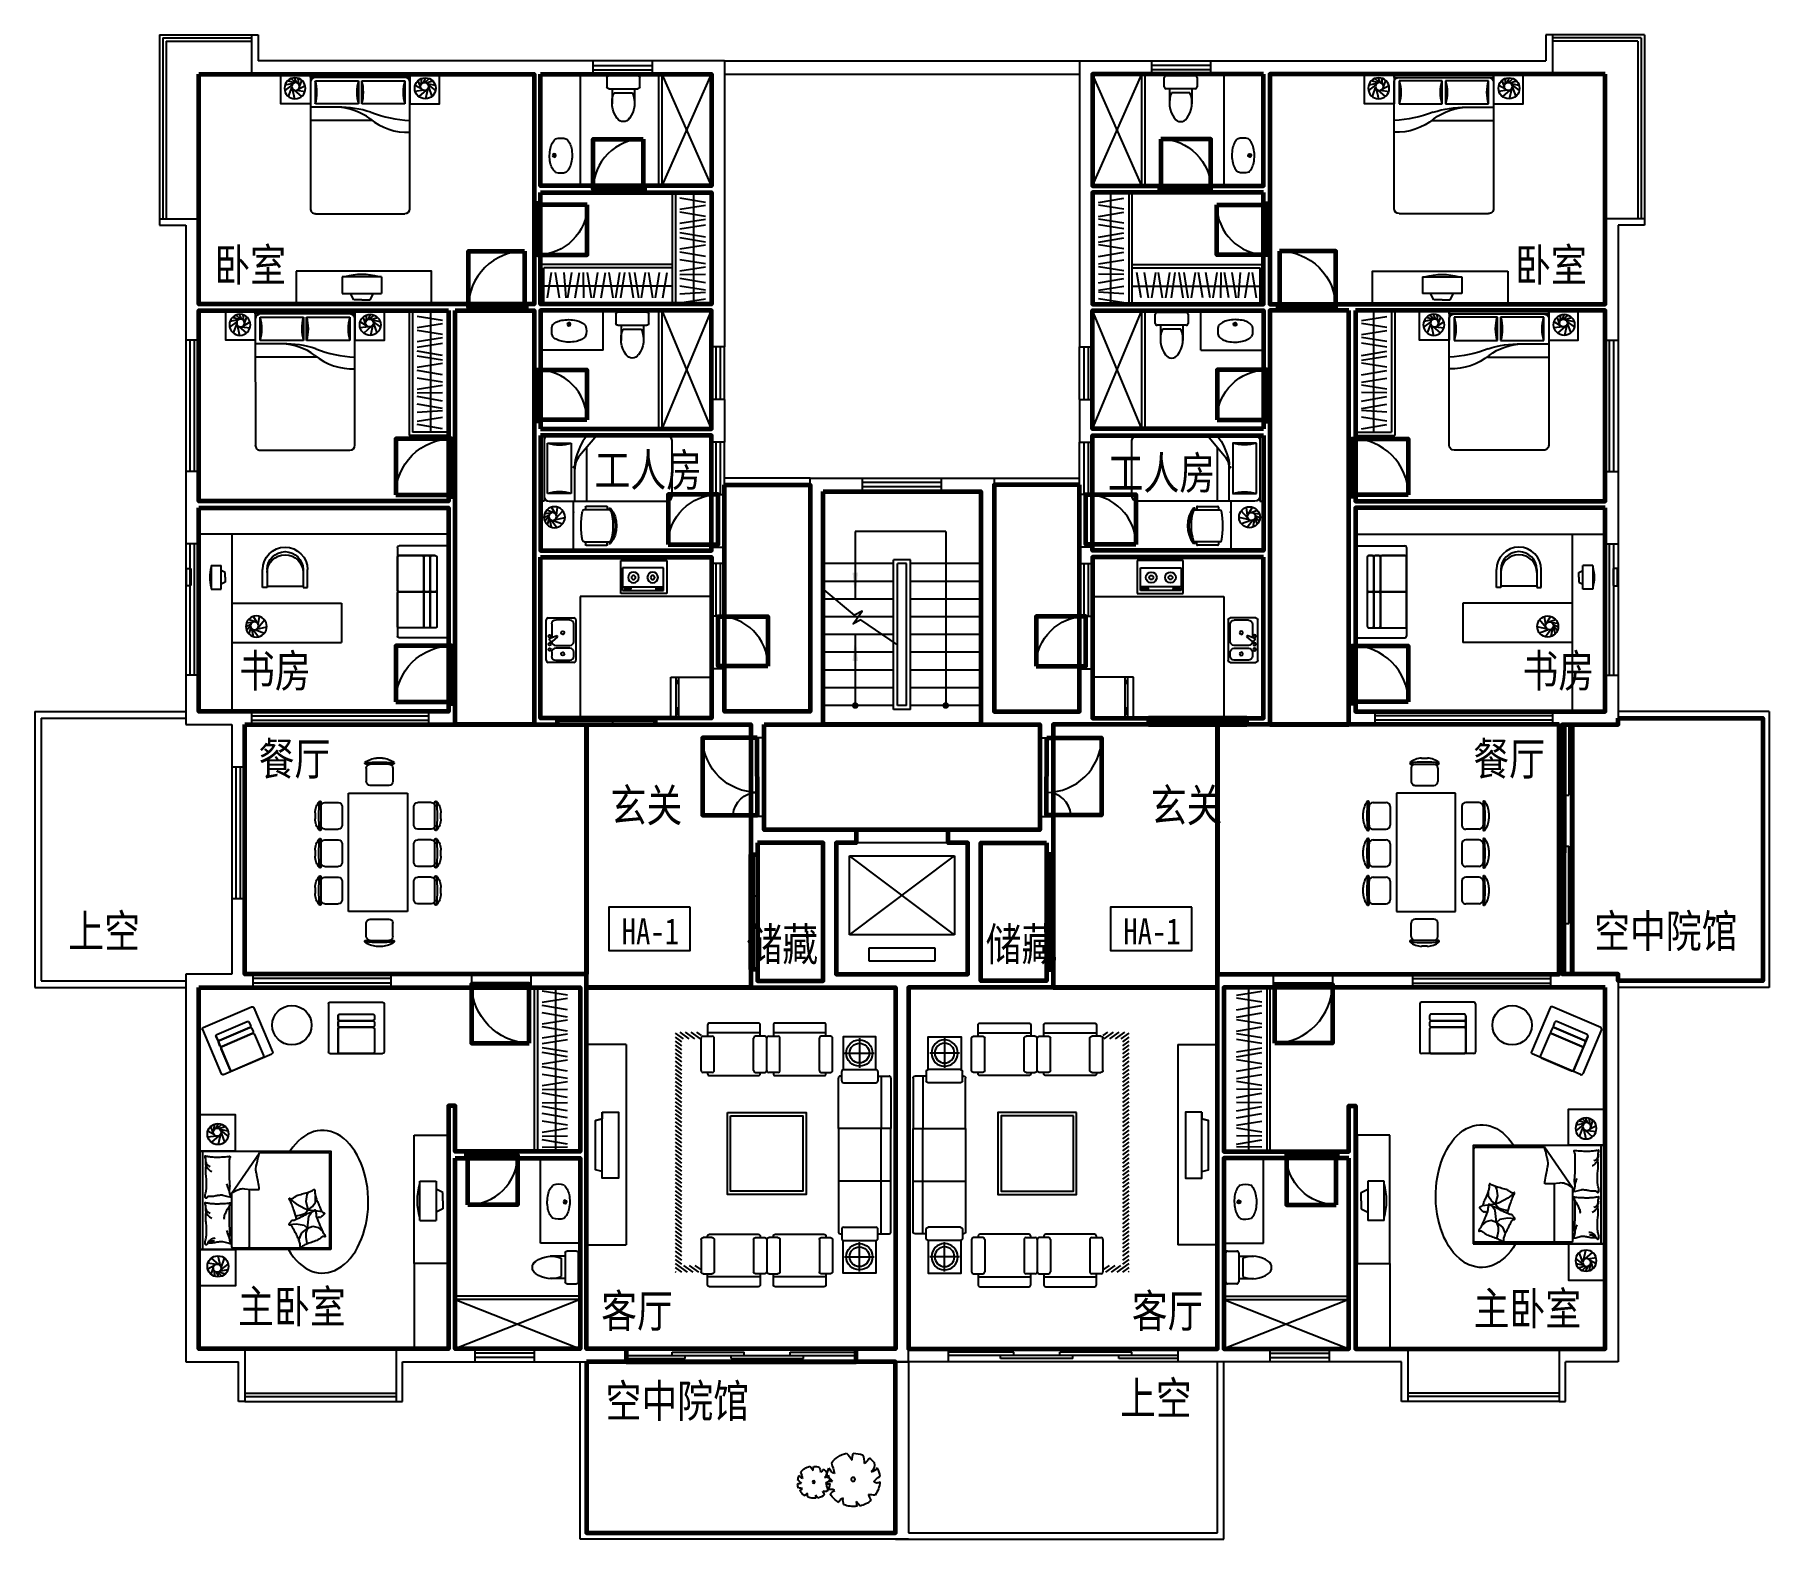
# Model space of a CAD drawing. Extents: x -503649 to -477249, y -718488 to -695588.
import ezdxf
from ezdxf.enums import TextEntityAlignment as Align

# ---------------------------------------------------------------- set-up
doc = ezdxf.new("R2010")
doc.units = 0
doc.header["$LTSCALE"] = 1000
doc.header["$MEASUREMENT"] = 0
doc.layers.get('0').update_dxf_attribs({"linetype": 'CONTINUOUS'})
for name, color, linetype in [('4-BACLONY', 6, 'CONTINUOUS'), ('7-SAN', 245, 'CONTINUOUS'), ('FURN', 8, 'CONTINUOUS'), ('I-FURN', 8, 'CONTINUOUS'), ('PUB_TEXT', 7, 'CONTINUOUS'), ('STAIR', 3, 'CONTINUOUS'), ('WALL', 2, 'CONTINUOUS'), ('WINDOW', 4, 'CONTINUOUS'), ('WINDOW_TEXT', 7, 'CONTINUOUS'), ('字', 7, 'CONTINUOUS')]:
    doc.layers.add(name, color=color, linetype=linetype)
for name, color, linetype, lineweight in [('GT_书房', 90, 'CONTINUOUS', 60), ('GT_储藏间', 50, 'CONTINUOUS', 60), ('GT_卧室', 1, 'CONTINUOUS', 60), ('GT_卫生间', 5, 'CONTINUOUS', 60), ('GT_厨房', 4, 'CONTINUOUS', 60), ('GT_客厅', 2, 'CONTINUOUS', 60), ('GT_楼梯', 130, 'CONTINUOUS', 60), ('GT_玄关', 40, 'CONTINUOUS', 60), ('GT_电梯', 150, 'CONTINUOUS', 60), ('GT_衣帽间', 90, 'CONTINUOUS', 60), ('GT_过道', 30, 'CONTINUOUS', 60), ('GT_门', 3, 'CONTINUOUS', 60), ('GT_阳台', 6, 'CONTINUOUS', 60), ('GT_餐厅', 3, 'CONTINUOUS', 60)]:
    doc.layers.add(name, color=color, linetype=linetype, lineweight=lineweight)
doc.styles.add('-宋体', font='', dxfattribs={"width": 0.6})
doc.styles.add('ATT', font='TXT')
doc.styles.add('DIM_FONT', font='ZBTXT.shx', dxfattribs={"width": 0.8})
doc.styles.add('SIMPLEX', font='SIMPLEX.SHX')
doc.styles.get('-宋体').set_extended_font_data('SimSun')

msp = doc.modelspace()

# ---------------------------------------------------------------- texts
at = {"layer": '字', "style": '-宋体', "width": 0.8}
for s, height, p in [('卧室', 500, (-500916, -699343, 0)), ('卧室', 500, (-481118, -699343, 0)), ('工人房', 500, (-495129, -702464)), ('工人房', 500, (-487319, -702508)), ('书房', 500, (-500539, -705520, 0)), ('书房', 500, (-481005, -705520, 0)), ('餐厅', 500, (-500241, -706859)), ('餐厅', 500, (-481755, -706859)), ('玄关', 500, (-494885, -707568)), ('玄关', 500, (-486663, -707568)), ('上空', 500, (-503138, -709481)), ('HA-1', 400, (-494714, -709435)), ('HA-1', 400, (-487080, -709435)), ('空中院馆', 500, (-479915, -709481)), ('储藏', 500, (-492816, -709682)), ('储藏', 500, (-489176, -709682)), ('主卧室', 500, (-500553, -715197, 0)), ('主卧室', 500, (-481749, -715227, 0)), ('客厅', 500, (-495028, -715262)), ('客厅', 500, (-486952, -715262)), ('空中院馆', 500, (-494960, -716632)), ('上空', 500, (-487131, -716590))]:
    msp.add_text(s, height=height, dxfattribs=at).set_placement(p)

# ---------------------------------------------------------------- blocks, each defined once
blk = doc.blocks.new('_ARROW')
blk.add_solid([(0, 0), (-1, 0.1), (-1, -0.1)])
blk = doc.blocks.new('M_A17ORW')
at = {"const_width": 0.02}
for points in [[(-0.481, -0.001), (-0.481, -0.308)], [(0.481, 0.001), (0.481, -0.691)]]:
    blk.add_lwpolyline(points, dxfattribs=at)
for centre, radius, start, end in [((-0.501, -0.003), 0.307, 274.2492, 0.2101), ((0.505, 0.002), 0.699, 180.2762, 268.0603)]:
    blk.add_arc(centre, radius, start, end)
blk = doc.blocks.new('_WBLK')
for p, q in [((-0.5, 0.5), (0.5, 0.5)), ((0.5, 0.167), (-0.5, 0.167)), ((0.5, -0.167), (-0.5, -0.167)), ((-0.5, -0.5), (0.5, -0.5))]:
    blk.add_line(p, q)
at = {"layer": 'WINDOW_TEXT', "style": 'SIMPLEX', "flags": 9}
blk.add_attdef('A', text='', height=1, dxfattribs=at).set_placement((0, 1.5), align=Align.MIDDLE)
blk = doc.blocks.new('_DBLK')
blk.add_line((-0.45, 0), (-0.45, -0.95))
blk.add_arc((-0.45, 0), 0.95, 270, 0)
at = {"layer": 'WINDOW_TEXT', "style": 'SIMPLEX', "flags": 9}
blk.add_attdef('A', text='', height=1, dxfattribs=at).set_placement((0, 1.5), align=Align.MIDDLE)
blk = doc.blocks.new('M_C5')
for p, q in [((-54, -14), (-154, 45)), ((-71, 21), (-106, 120)), ((-60, 63), (-50, 152)), ((-28, 86), (7, 160)), ((-9, 88), (59, 149)), ((12, 83), (112, 114)), ((26, 75), (152, 50)), ((42, 53), (156, -35)), ((48, 21), (102, -123)), ((-26, -30), (-153, -47)), ((14, -26), (-99, -126)), ((41, -2), (5, -160))]:
    blk.add_line(p, q)
for centre, radius in [((0, 0), 160), ((-11, 28), 60)]:
    blk.add_circle(centre, radius)
at = {"width": 0.8, "flags": 9}
for tag in ['XSIZE', 'YSIZE']:
    blk.add_attdef(tag, (0, 0), '', height=0.5, dxfattribs=at)
blk = doc.blocks.new('A$C5AB8049F')
for p, q in [((1964, 2125), (450, 2124)), ((450, 2074), (450, 2124)), ((1964, 2074), (1964, 2125)), ((1964, 2074), (450, 2074)), ((450, 1998), (451, 76)), ((526, 2023), (1182, 2023)), ((526, 1670), (526, 2023)), ((1182, 2023), (1182, 1670)), ((1232, 2023), (1889, 2024)), ((1232, 1670), (1232, 2023)), ((1889, 2024), (1889, 1670)), ((1965, 76), (1964, 1998)), ((867, 1620), (450, 1619)), ((1182, 1670), (526, 1670)), ((1889, 1670), (1232, 1670)), ((1384, 1418), (450, 1418)), ((526, 0), (1889, 0))]:
    blk.add_line(p, q)
for points in [[(450, 2124), (450, 1674), (0, 1674), (0, 2124)], [(1965, 2124), (1965, 1674), (2415, 1674), (2415, 2124)]]:
    blk.add_lwpolyline(points, close=True)
for centre, radius, start, end in [((526, 1998), 75.7, 90.0165, 180.0165), ((-80, 1846), 631, 343.7563, 16.2767), ((1788, 1847), 631, 163.7563, 196.2767), ((627, 1847), 631, 343.7563, 16.2767), ((2494, 1847), 631, 163.7563, 196.2767), ((1889, 1998), 75.7, 0.0165, 90.0165), ((813, 693), 928, 53.9762, 87.4767), ((888, 36), 1584, 72.2132, 90.7584), ((1926, 2131), 892, 230.4704, 272.4493), ((2049, 3273), 1857, 248.6096, 267.4005), ((526, 76), 75.7, 180.0165, 270.0165), ((1889, 76), 75.7, 270.0165, 0.0165)]:
    blk.add_arc(centre, radius, start, end)
at = {"extrusion": (0, 0, -1), "zscale": -1, "rotation": 359.983475791321}
blk.add_blockref('M_C5', (-216, 1908), dxfattribs=at)
at = {"rotation": 359.9834757913209}
blk.add_blockref('M_C5', (2199, 1908), dxfattribs=at)
blk = doc.blocks.new('A$C748C4E89')
for p, q in [((-250, 0), (-250, -600)), ((-250, 0), (0, 0)), ((0, -600), (0, 0)), ((100, -175), (0, -125)), ((100, -300), (100, -175)), ((100, -425), (0, -475)), ((100, -300), (100, -425)), ((-250, -600), (0, -600))]:
    blk.add_line(p, q)
blk.add_arc((637.5, -300), 925, 163.62955, 196.37045)
blk = doc.blocks.new('A$C465575F6')
for p, q in [((0, 529), (0, 669)), ((30, 699), (470, 699)), ((500, 669), (500, 529)), ((470, 499), (30, 499)), ((80, 499), (80, 269)), ((390, 439), (110, 439)), ((420, 499), (420, 269))]:
    blk.add_line(p, q)
for centre, radius, start, end in [((30, 669), 30, 90, 180), ((30, 529), 30, 180, 270), ((470, 669), 30, 0, 90), ((470, 529), 30, 270, 0), ((477, 286), 398, 157.4505, 216.6381), ((23, 286), 398, 323.3619, 22.5495), ((250, 110), 110, 213.4509, 326.5491)]:
    blk.add_arc(centre, radius, start, end)
blk = doc.blocks.new('A$C7F224953')
for p, q in [((513, 86, 0), (516, 88, 0)), ((516, 92, 0), (516, 89, 0))]:
    blk.add_line(p, q)
at = {"elevation": 0}
for points in [[(513, 261, 0.091341), (457, 304, 0.066287), (374, 332, 0.052428), (263, 343, 0.052428), (153, 330, 0.066287), (70, 300, 0.091756), (14, 256, 0.171377)], [(12, 87, -0.172546), (14, 256, -0.726395)], [(12, 87, 0.098208), (73, 40, 0.066287), (156, 11, 0.052428), (266, 1, 0.052428), (376, 13, 0.066287), (459, 43, 0.093876), (516, 89, 0.171377)], [(518, 91, 0.172546), (514, 261, 0.726395)]]:
    blk.add_lwpolyline(points, format="xyb", dxfattribs=at)
for radius in [25, 15]:
    blk.add_circle((266, 71, 0), radius)
blk.add_arc((515, 89, 0), 1, 311.8531, 0.5307)
at = {"style": 'DIM_FONT', "oblique": 0, "width": 0.8, "flags": 9}
for tag in ['YSIZE', 'XSIZE', 'YSIZE', 'XSIZE']:
    blk.add_attdef(tag, (266, 1, 0), '', height=0.5, rotation=180.5307, dxfattribs=at)
blk = doc.blocks.new('11PTVN02')
at = {"color": 0, "linetype": 'ByBlock'}
for p, q in [((0, 17), (4, 19)), ((14, 24), (4, 24)), ((4, 24), (4, 0)), ((14, 0), (14, 24)), ((0, 12), (0, 17)), ((0, 12), (0, 7)), ((0, 7), (4, 5)), ((14, 0), (4, 0))]:
    blk.add_line(p, q, dxfattribs=at)
blk.add_arc((-21.5, 12), 37, 343.6295, 16.3705, dxfattribs=at)
at = {"color": 0, "linetype": 'ByBlock', "style": 'ATT'}
for tag, p, flags in [('ITEM', (1, -12), 3), ('ROOM_NUMBER', (1, -20), 1), ('WIDTH', (1, -29), 3), ('DEPTH', (1, -38), 3)]:
    blk.add_attdef(tag, p, '', height=6, dxfattribs=dict(at, flags=flags))
blk = doc.blocks.new('-TV')
at = {"xscale": 25, "yscale": 25, "zscale": 25}
blk.add_blockref('11PTVN02', (-1, -1), dxfattribs=at)
blk = doc.blocks.new('A$C0A37780B')
at = {"layer": 'FURN'}
for p, q in [((0, 0, 0), (0, 273, 0)), ((68, 273, 0), (68, 0, 0)), ((614, 273, 0), (614, 0, 0)), ((683, 0, 0), (683, 273, 0)), ((614, 23, 0), (68, 23, 0)), ((68, 0, 0), (0, 0, 0)), ((614, 0, 0), (683, 0, 0))]:
    blk.add_line(p, q, dxfattribs=at)
for centre, radius in [((341, 273), 341), ((341, 273), 273), ((341, 227), 273)]:
    blk.add_arc(centre, radius, 0, 180, dxfattribs=at)
blk = doc.blocks.new('M_C35IFY')
for p, q in [((-675, 1), (675, 1)), ((-550, -574), (-550, 1)), ((550, -574), (550, 1)), ((-700, -754), (-700, -24)), ((700, -754), (700, -24)), ((-675, -779), (675, -779)), ((-525, -599), (525, -599))]:
    blk.add_line(p, q)
for points in [[(-525, -399), (-25, -399, 0.414214), (0, -374), (0, -24, 0.414214), (-25, 1), (-525, 1, 0.414214), (-550, -24), (-550, -374, 0.414214)], [(25, -399), (525, -399, 0.414214), (550, -374), (550, -24, 0.414214), (525, 1), (25, 1, 0.414214), (0, -24), (0, -374, 0.414214)], [(-525, -499), (-25, -499, 0.414214), (0, -474), (0, -424, 0.414214), (-25, -399), (-525, -399, 0.414214), (-550, -424), (-550, -474, 0.414214)], [(-525, -599), (-25, -599, 0.414214), (0, -574), (0, -524, 0.414214), (-25, -499), (-525, -499, 0.414214), (-550, -524), (-550, -574, 0.414214)], [(25, -499), (525, -499, 0.414214), (550, -474), (550, -424, 0.414214), (525, -399), (25, -399, 0.414214), (0, -424), (0, -474, 0.414214)], [(25, -599), (525, -599, 0.414214), (550, -574), (550, -524, 0.414214), (525, -499), (25, -499, 0.414214), (0, -524), (0, -574, 0.414214)]]:
    blk.add_lwpolyline(points, format="xyb", close=True)
for centre, start, end in [((-675, -24), 90, 180), ((675, -24), 360, 90), ((-675, -754), 180, 270), ((-525, -574), 180, 270), ((525, -574), 270, 360), ((675, -754), 270, 360)]:
    blk.add_arc(centre, 25, start, end)
at = {"width": 0.8, "flags": 9}
for tag in ['XSIZE', 'YSIZE']:
    blk.add_attdef(tag, (0, 0), '', height=0.5, dxfattribs=at)
blk = doc.blocks.new('A$C48275918')
at = {"linetype": 'ByBlock'}
for p, q in [((52, 1000), (0, 1000)), ((0, 1000), (0, 0)), ((52, 1000), (52, 0)), ((104, 883), (467, 883)), ((104, 117), (104, 883)), ((1922, 1000), (130, 1000)), ((467, 883), (467, 117)), ((853, 1000), (593, 690)), ((701, 0), (701, 818)), ((2000, 78), (2000, 922)), ((519, 0), (519, 551)), ((467, 117), (104, 117)), ((52, 0), (0, 0)), ((130, 0), (1922, 0))]:
    blk.add_line(p, q, dxfattribs=at)
for centre, radius, start, end in [((130, 922), 77.9, 90, 180), ((286, 1506), 649, 253.7398, 286.2602), ((1556, 378), 1057, 143.9798, 166.6072), ((1922, 922), 77.9, 0, 90), ((831, 489), 312, 139.8941, 180), ((831, 551), 312, 166.6072, 180), ((130, 78), 77.9, 180, 270), ((286, -506), 649, 73.7398, 106.2602), ((1922, 78), 77.9, 270, 0)]:
    blk.add_arc(centre, radius, start, end, dxfattribs=at)
blk = doc.blocks.new('A$C18F21210')
at = {"xscale": -1, "rotation": 90}
blk.add_blockref('A$C48275918', (1000, 0), dxfattribs=at)
blk = doc.blocks.new('Chair-02')
at = {"color": 0, "linetype": 'ByBlock'}
for p, q in [((-295, 150), (-295, 461)), ((-285, 471), (-255, 471)), ((-245, 108), (-245, 494)), ((245, 494), (245, 108)), ((255, 471), (285, 471)), ((295, 461), (295, 150)), ((-285, 140), (-255, 140)), ((-270, 117), (-270, 90)), ((285, 140), (255, 140)), ((270, 118), (270, 91))]:
    blk.add_line(p, q, dxfattribs=at)
for points in [[(-245, 494, -0.296113), (-223, 516, -0.104755)], [(245, 494, 0.296113), (223, 516, 0.104755)]]:
    blk.add_lwpolyline(points, format="xyb", dxfattribs=at)
for centre, radius, start, end in [((0, -512), 1052, 77.6441, 102.3559), ((-285, 461), 10, 90, 180), ((-255, 461), 10, 360, 90), ((255, 461), 10, 90, 180), ((285, 461), 10, 0, 90), ((-285, 150), 10, 180, 270), ((-1, 443), 423, 230.367, 309.7928), ((-1, 447), 447, 232.9227, 307.2055), ((-255, 150), 10, 270, 0), ((-225, 108), 20, 180, 250.8394), ((-1, 837), 783, 252.8751, 287.2691), ((225, 108), 20, 289.3223, 0), ((255, 150), 10, 180, 270), ((285, 150), 10, 270, 0)]:
    blk.add_arc(centre, radius, start, end, dxfattribs=at)
blk = doc.blocks.new('A$C4151635E')
for p, q in [((501, 700), (1, 700)), ((1, 700), (1, 0)), ((114, 51), (114, 673)), ((114, 673), (456, 673)), ((400, 673), (400, 51)), ((423, 641), (434, 641)), ((424, 549), (434, 549)), ((432, 630), (449, 630)), ((432, 566), (432, 630)), ((449, 566), (432, 566)), ((449, 630), (449, 566)), ((456, 673), (456, 51)), ((501, 0), (501, 700)), ((456, 51), (114, 51)), ((423, 168), (434, 168)), ((424, 76), (434, 76)), ((432, 93), (432, 157)), ((432, 157), (449, 157)), ((449, 93), (432, 93)), ((449, 157), (449, 93)), ((1, 0), (501, 0))]:
    blk.add_line(p, q)
for points in [[(424, 549, -0.259034), (420, 551, -0.076276), (416, 563, -0.036515), (413, 576, -0.026615), (412, 595, -0.026615), (413, 614, -0.036515), (416, 627, -0.076276), (420, 639, -0.259034), (424, 641, -0.078462), (425, 641, -0.056762)], [(434, 549, -0.259034), (431, 551, -0.076276), (426, 563, -0.036515), (424, 576, -0.026615), (423, 595, -0.026615), (424, 614, -0.036515), (426, 627, -0.076276), (431, 639, -0.259034), (434, 641, -0.259034), (438, 639, -0.056762), (442, 630, -0.036515)], [(444, 566, -0.008736), (443, 563, -0.076276), (438, 551, -0.259034), (434, 549, -0.259034)], [(424, 76, -0.259034), (420, 78, -0.076276), (416, 90, -0.036515), (413, 103, -0.026615), (412, 122, -0.026615), (413, 141, -0.036515), (416, 154, -0.076276), (420, 166, -0.259034), (424, 168, -0.078462), (425, 168, -0.056762)], [(434, 76, -0.259034), (431, 78, -0.076276), (426, 90, -0.036515), (424, 103, -0.026615), (423, 122, -0.026615), (424, 141, -0.036515), (426, 154, -0.076276), (431, 166, -0.259034), (434, 168, -0.259034), (438, 166, -0.056762), (442, 157, -0.036515)], [(444, 93, -0.008736), (443, 90, -0.076276), (438, 78, -0.259034), (434, 76, -0.259034)]]:
    blk.add_lwpolyline(points, format="xyb")
for centre, radius in [((259, 508), 82.5), ((259, 508), 31.6), ((259, 216), 82.5), ((259, 216), 31.6)]:
    blk.add_circle(centre, radius)
at = {"style": 'DIM_FONT', "oblique": -180, "text_generation_flag": 4, "width": 0.8, "flags": 9}
for tag in ['YSIZE', 'XSIZE']:
    blk.add_attdef(tag, (1, 700), '', height=0.5, rotation=270, dxfattribs=at)
blk = doc.blocks.new('M_E25ESP')
at = {"color": 0, "linetype": 'ByBlock'}
for p, q in [((0, -307), (0, 307)), ((31, 338), (419, 338)), ((358, 307), (143, 307)), ((450, 307), (450, -307)), ((48, 2), (57, -12)), ((59, 31), (163, 70)), ((82, 245), (82, 40)), ((173, 53), (87, -18)), ((163, 70), (173, 53)), ((419, -20), (419, 245)), ((82, -184), (82, -245)), ((143, -82), (358, -82)), ((358, -123), (143, -123)), ((419, -245), (419, -184)), ((419, -338), (31, -338)), ((143, -307), (358, -307))]:
    blk.add_line(p, q, dxfattribs=at)
for centre, radius in [((51, 61), 20.5), ((251, 112), 25.6), ((51, -61), 20.5), ((51, -143), 20.5), ((251, -210), 25.6)]:
    blk.add_circle(centre, radius, dxfattribs=at)
for centre, radius, start, end in [((31, 307), 30.7, 90, 180), ((143, 245), 61.4, 90, 180), ((358, 245), 61.4, 0, 90), ((419, 307), 30.7, 0, 90), ((66, 12), 20.5, 110.5377, 210), ((74, -2), 20.5, 210, 309.4623), ((143, -20), 61.4, 180, 270), ((143, -184), 61.4, 90, 180), ((143, -245), 61.4, 180, 270), ((358, -20), 61.4, 270, 0), ((358, -184), 61.4, 0, 90), ((358, -245), 61.4, 270, 0), ((31, -307), 30.7, 180, 270), ((419, -307), 30.7, 270, 0)]:
    blk.add_arc(centre, radius, start, end, dxfattribs=at)
at = {"style": 'DIM_FONT', "width": 0.8, "flags": 9}
for tag in ['XSIZE', 'YSIZE']:
    blk.add_attdef(tag, (0, 0), '', height=0.5, dxfattribs=at)
blk = doc.blocks.new('A$C4ACD359F')
at = {"layer": '7-SAN'}
for p, q in [((0, -621), (0, 0)), ((0, 0), (621, 0)), ((497, 0), (497, -621)), ((538, 0), (538, -621)), ((621, 0), (621, -621)), ((517, -41), (517, -166)), ((517, -517), (517, -580)), ((621, -621), (0, -621))]:
    blk.add_line(p, q, dxfattribs=at)
blk = doc.blocks.new('TV-02')
at = {"color": 0, "linetype": 'ByBlock'}
blk.add_line((-500, -100), (-400, -100), dxfattribs=at)
for points in [[(400, -100), (375, 0), (-375, 0), (-400, -100), (-375, 0)], [(-500, -100), (-500, -350), (500, -350), (500, -100), (-500, -100)]]:
    blk.add_lwpolyline(points, dxfattribs=at)
blk = doc.blocks.new('M_A2ZXL')
blk.add_line((-0.472, 0), (-0.472, -1))
blk.add_arc((-0.5, 0), 1, 271.6231, 0)
blk = doc.blocks.new('A$C70683468')
for p, q in [((535, -175), (535, 1325)), ((971, 678), (1398, 1296)), ((2450, 1296), (1398, 1296)), ((2470, -130), (2470, 1276)), ((971, 678), (971, -130)), ((1243, -130), (1243, 740)), ((1851, 602), (1954, 523)), ((2109, 559), (2122, 661)), ((2140, 430), (2109, 559)), ((2122, 661), (2142, 697)), ((2203, 480), (2251, 545)), ((2251, 545), (2251, 638)), ((2041, 353), (1953, 333)), ((1954, 523), (2085, 448)), ((2099, 373), (2041, 353)), ((2085, 448), (2140, 430)), ((2140, 430), (2099, 373)), ((2127, 149), (2146, 335)), ((2140, 430), (2203, 480)), ((2140, 430), (2234, 418)), ((2146, 335), (2182, 385)), ((2182, 385), (2191, 397)), ((2249, 417), (2344, 405)), ((1850, 206), (1954, 219)), ((1954, 219), (2076, 194)), ((2034, 80), (1997, -15)), ((2127, 149), (2034, 80)), ((2076, 194), (2127, 149)), ((2127, 149), (2100, 82)), ((2100, 82), (2103, 13)), ((2103, 13), (2120, -85)), ((2127, 149), (2210, 180)), ((2210, 180), (2292, 159)), ((2292, 159), (2355, 106)), ((991, -150), (2450, -150)), ((1997, -15), (2000, -39)), ((2120, -85), (2127, -88))]:
    blk.add_line(p, q)
blk.add_lwpolyline([(2482, -175), (482, -175), (482, 1325), (2482, 1325)], close=True)
for points in [[(609, 635, -0.263368), (590, 607, -0.494818), (571, 616, -0.049225), (570, 634, -0.036831), (571, 657, -0.031893), (580, 695, 0.035782), (587, 729, 0.032941), (592, 819, 0.026564), (587, 930, 0.017905), (581, 968, -0.033397), (579, 988, -0.03204), (580, 1025, 0.018442), (583, 1089, 0.010837), (582, 1154, 0.014624), (579, 1202, 0.111249), (572, 1225, -0.153708), (568, 1241, -0.076444), (569, 1249, -0.215512), (571, 1251, -0.585858), (574, 1248, 0.363489), (577, 1243, 0.191716), (589, 1243, -0.129675), (605, 1245, -0.01735), (622, 1242, 0.019326), (637, 1240, 0.018818), (705, 1233, 0.021828), (765, 1232, 0.006204), (799, 1233, 0.001963), (905, 1240, 0.028341), (942, 1244, -0.117014), (950, 1243, -0.36606), (951, 1242, -0.03973), (949, 1228, -0.048309), (943, 1215, 0.062981), (939, 1204, 0.04058), (936, 1180, 0.014345), (934, 1114, 0.005484), (934, 988, 0.007153), (937, 892, 0.008762), (940, 850, -0.008153), (943, 804, -0.06251), (939, 747, 0.078669), (937, 701, 0.047825), (941, 679, -0.034494), (949, 648, -0.023571), (952, 623, -0.510228), (950, 622), (920, 629), (838, 650, 0.073041), (818, 652, 0.023305), (757, 646, 0.018299), (734, 642, -0.01097), (696, 635, -0.042281), (662, 632, -0.027201), (609, 635)], [(577, 1191, 0.088153), (581, 1156, 0.088153), (596, 1125, 0.077547), (617, 1103, 0.077547), (645, 1089)], [(583, 1109, 0.027842), (593, 1085, 0.048685), (601, 1072, 0.023666), (626, 1044, 0.031223), (646, 1025, 0.046801), (654, 1020, 0.023191), (671, 1012)], [(1394, 739, 0.007867), (1376, 856, 0.009508), (1358, 953, 0.006616), (1344, 1018, -0.023828), (1340, 1036, -0.080713), (1341, 1055, -0.009591), (1373, 1208, -0.013133), (1381, 1241, -0.007859), (1398, 1296)], [(936, 725, 0.009729), (927, 753, 0.009729), (917, 779, 0.007971), (908, 801, 0.007971), (898, 823)], [(609, -74, -0.263368), (590, -102, -0.494818), (571, -93, -0.049225), (570, -75, -0.036831), (571, -52, -0.031893), (580, -14, 0.035782), (587, 20, 0.032941), (592, 110, 0.026564), (587, 221, 0.017905), (581, 258, -0.033397), (579, 279, -0.03204), (580, 316, 0.018442), (583, 380, 0.010837), (582, 445, 0.014624), (579, 493, 0.111249), (572, 515, -0.153708), (568, 532, -0.076444), (569, 540, -0.215512), (571, 542, -0.585858), (574, 539, 0.363489), (577, 534, 0.191716), (589, 534, -0.129675), (605, 536, -0.01735), (622, 533, 0.019326), (637, 530, 0.018818), (705, 524, 0.021828), (765, 523, 0.006204), (799, 524, 0.001963), (905, 530, 0.028341), (942, 535, -0.117014), (950, 534, -0.36606), (951, 533, -0.03973), (949, 519, -0.048309), (943, 505, 0.062981), (939, 495, 0.04058), (936, 471, 0.014345), (934, 404, 0.005484), (934, 279, 0.007153), (937, 183, 0.008762), (940, 140, -0.008153), (943, 95, -0.06251), (939, 38, 0.078669), (937, -8, 0.047825), (941, -30, -0.034494), (949, -61, -0.023571), (952, -87, -0.510228), (950, -88), (920, -80), (838, -59, 0.073041), (818, -57, 0.023305), (757, -63, 0.018299), (734, -67, -0.01097), (696, -75, -0.042281), (662, -77, -0.027201), (609, -75)], [(971, 678, -0.085272), (1081, 741, -0.124044), (1168, 751), (1264, 737), (1394, 739)], [(1963, 289, 0.025626), (1960, 300, 0.0108), (1918, 430, 0.00456), (1887, 517, 0.01125), (1873, 552, 0.069394), (1862, 571, -0.079756), (1853, 588, -0.106399), (1851, 602, -0.328642), (1854, 606, -0.299547), (1860, 604, 0.189917), (1869, 598, 0.033518), (1880, 597, 0.075627), (1884, 598, 0.053489), (1892, 601, 0.017838), (1914, 613, 0.038394), (1938, 630, -0.059529), (1954, 640, -0.035943), (1981, 651, -0.011245), (2067, 677, -0.006203), (2106, 687, 0.010783), (2129, 693, 0.019485), (2142, 697, 0.005062), (2193, 717, 0.101392), (2218, 734, -0.223768), (2231, 739, -0.25558), (2236, 736, -0.081563), (2241, 720, -0.071805), (2241, 703, 0.069985), (2241, 685, 0.03546), (2254, 626, 0.029432), (2279, 557, 0.001554), (2293, 523, -0.00152), (2308, 489, -0.004735), (2323, 454, 0.00382), (2341, 410, 0.296001), (2373, 388, -0.649774), (2382, 367, -0.02319), (2377, 362, 0.0288), (2374, 359, 0.005727), (2368, 352, -0.004358), (2360, 343, -0.027528), (2343, 326, -0.046214), (2332, 318, -0.194121), (2315, 315, 0.133719), (2291, 314, 0.005779), (2269, 306, 0.008882)], [(577, 481, 0.088153), (581, 447, 0.088153), (596, 416, 0.077547), (617, 394, 0.077547), (645, 380)], [(583, 400, 0.027842), (593, 376, 0.048685), (601, 363, 0.023666), (626, 335, 0.031223), (646, 316, 0.046801), (654, 311, 0.023191), (671, 303)], [(937, 485, 0.016108), (911, 446, 0.024599), (896, 420, 0.009477), (873, 370, 0.015937), (860, 341, 0.072521), (857, 324, 0.033339), (857, 288)], [(609, -75, -0.077379), (634, -40, -0.077379), (669, -14, -0.047525), (694, -4, -0.047525), (720, 1)], [(936, 16, 0.009729), (927, 43, 0.009729), (917, 70, 0.007971), (908, 92, 0.007971), (898, 113)], [(625, -76, -0.05369), (638, -62, -0.070312), (650, -54, -0.015448), (659, -50, -0.013244), (669, -46, -0.082127), (687, -43, -0.064164), (710, -46)]]:
    blk.add_lwpolyline(points, format="xyb")
blk.add_lwpolyline([(2065, -117, 0.101392), (2041, -136, -0.223768), (2028, -142, -0.25558), (2024, -139, -0.081563), (2017, -124, -0.071805), (2016, -107, 0.069985), (2014, -89, 0.03546), (1997, -31, 0.029432), (1967, 36, 0.001554), (1950, 68, -0.00152), (1933, 101, -0.004735), (1916, 135, 0.00382), (1894, 177, 0.296001), (1860, 197, -0.649774), (1850, 217, -0.02319), (1854, 222, 0.0288), (1857, 226, 0.005727), (1863, 233, -0.004358), (1869, 242, -0.027528), (1885, 261, -0.046214), (1896, 270, -0.194121), (1912, 274, 0.133719), (1936, 277, 0.011505), (1978, 296, 0.008882), (2032, 322, 0.012426), (2101, 359, -0.033612), (2126, 372), (2183, 395), (2226, 413, 0.224341), (2239, 427, -0.722772), (2248, 427, -0.103513), (2249, 424, 0.053465), (2249, 416, 0.030109), (2254, 393, -0.031436), (2258, 371, -0.05324), (2259, 356, 0.05518), (2259, 342, 0.056271), (2266, 316, 0.0108), (2317, 191, 0.00456), (2355, 106, 0.01125), (2371, 72, 0.069394), (2384, 54, -0.079756), (2394, 38, -0.106399), (2398, 24, -0.328642), (2394, 19, -0.299547), (2388, 21, 0.189917), (2379, 26, 0.033518), (2368, 26, 0.075627), (2364, 25, 0.053489), (2356, 22, 0.017838), (2335, 8, 0.038394), (2312, -11, -0.059529), (2297, -22, -0.035943), (2272, -35, -0.011245), (2188, -67, -0.006203), (2149, -80, 0.010783), (2127, -88, 0.019485), (2114, -94, 0.005062)], format="xyb", close=True)
for centre, start, end in [((2450, 1276), 0, 90), ((991, -130), 180, 270), ((1223, -130), 270, 0), ((2450, -130), 270, 0)]:
    blk.add_arc(centre, 20, start, end)
blk.add_ellipse((2355, 553), major_axis=(0, 1086), ratio=0.642246, start_param=2.306068, end_param=7.0631)
at = {"style": 'DIM_FONT', "width": 0.8, "flags": 9}
for tag in ['YSIZE', 'XSIZE']:
    blk.add_attdef(tag, (482, -175), '', height=0.5, rotation=90, dxfattribs=at)
blk = doc.blocks.new('A$C40EC27B7')
at = {"layer": 'I-FURN'}
for p, q in [((212, 2329, 0), (177, 2428, 0)), ((222, 2370, 0), (233, 2460, 0)), ((255, 2393, 0), (290, 2468, 0)), ((274, 2396, 0), (341, 2457, 0)), ((295, 2391, 0), (395, 2422, 0)), ((308, 2383, 0), (435, 2358, 0)), ((229, 2294, 0), (129, 2353, 0)), ((256, 2278, 0), (130, 2261, 0)), ((297, 2281, 0), (184, 2182, 0)), ((323, 2305, 0), (288, 2148, 0)), ((325, 2360, 0), (439, 2273, 0)), ((331, 2328, 0), (385, 2185, 0)), ((229, 309, 0), (129, 250, 0)), ((256, 325, 0), (130, 342, 0)), ((212, 274, 0), (177, 175, 0)), ((297, 321, 0), (184, 420, 0)), ((323, 297, 0), (288, 455, 0)), ((325, 242, 0), (439, 330, 0)), ((331, 274, 0), (385, 418, 0)), ((222, 232, 0), (233, 143, 0)), ((255, 209, 0), (290, 135, 0)), ((274, 207, 0), (341, 146, 0)), ((295, 212, 0), (395, 181, 0)), ((308, 219, 0), (435, 245, 0))]:
    blk.add_line(p, q, dxfattribs=at)
at = {"layer": 'I-FURN', "elevation": 0}
for points in [[(0, 2603), (0, 2053), (550, 2053), (550, 2603)], [(0, 0), (0, 550), (550, 550), (550, 0)]]:
    blk.add_lwpolyline(points, close=True, dxfattribs=at)
at = {"layer": 'I-FURN'}
for centre, radius in [((283, 2308, 0), 160), ((271, 2336, 0), 60), ((283, 295, 0), 160), ((271, 267, 0), 60)]:
    blk.add_circle(centre, radius, dxfattribs=at)
at = {"layer": 'I-FURN', "rotation": 1.24245443e-08}
blk.add_blockref('A$C70683468', (-482, 725, 0), dxfattribs=at)
at = {"layer": 'I-FURN', "width": 0.8, "flags": 9}
for tag in ['YSIZE', 'XSIZE']:
    blk.add_attdef(tag, (283, 2308, 0), '', height=0.5, rotation=0, dxfattribs=at)
at = {"layer": 'I-FURN', "oblique": -180, "text_generation_flag": 4, "width": 0.8, "flags": 9}
for tag in ['YSIZE', 'XSIZE']:
    blk.add_attdef(tag, (283, 295, 0), '', height=0.5, rotation=0, dxfattribs=at)
blk = doc.blocks.new('A$C798D17D8')
blk.add_blockref('A$C40EC27B7', (0, 0, 0))
blk = doc.blocks.new('M_C30XGI')
for p, q in [((-869, 988), (-409, 988)), ((-864, 920), (-864, 695)), ((-689, 1088), (-589, 1088)), ((-414, 920), (-414, 695)), ((-238, 988), (222, 988)), ((-233, 920), (-233, 695)), ((-57, 1088), (42, 1088)), ((217, 920), (217, 695)), ((394, 988), (854, 988)), ((399, 920), (399, 695)), ((574, 1088), (673, 1088)), ((849, 920), (849, 695)), ((-797, 628), (-482, 628)), ((-165, 628), (150, 628)), ((466, 628), (781, 628)), ((-1023, 524), (-1023, -476)), ((977, 524), (-1023, 524)), ((977, -476), (977, 524)), ((-1614, -52), (-1614, 47)), ((-1514, -232), (-1514, 228)), ((-1447, 223), (-1222, 223)), ((-1154, -160), (-1154, 155)), ((1107, 155), (1107, -160)), ((1400, 223), (1175, 223)), ((1467, 228), (1467, -232)), ((1567, 47), (1567, -52)), ((-1447, -227), (-1222, -227)), ((1400, -227), (1175, -227)), ((-1023, -476), (977, -476)), ((-482, -580), (-797, -580)), ((150, -580), (-165, -580)), ((781, -580), (466, -580)), ((-864, -873), (-864, -648)), ((-414, -873), (-414, -648)), ((-233, -873), (-233, -648)), ((217, -873), (217, -648)), ((399, -873), (399, -648)), ((849, -873), (849, -648)), ((-409, -940), (-869, -940)), ((-589, -1040), (-689, -1040)), ((222, -940), (-238, -940)), ((42, -1040), (-57, -1040)), ((854, -940), (394, -940)), ((673, -1040), (574, -1040))]:
    blk.add_line(p, q)
for centre, radius, start, end in [((-878, 1004), 10, 130.7265, 202.67), ((-869, 1008), 20, 202.67, 270), ((-679, 772), 316, 91.7651, 130.7265), ((-639, -1690), 2713, 84.8023, 95.1977), ((-797, 920), 67.5, 90, 180), ((-599, 772), 316, 49.2735, 88.2349), ((-482, 920), 67.5, 0, 90), ((-409, 1008), 20, 270, 337.33), ((-400, 1004), 10, 337.33, 49.2735), ((-247, 1004), 10, 130.7265, 202.67), ((-238, 1008), 20, 202.67, 270), ((-48, 772), 316, 91.7651, 130.7265), ((-8, -1690), 2713, 84.8023, 95.1977), ((-165, 920), 67.5, 90, 180), ((32, 772), 316, 49.2735, 88.2349), ((150, 920), 67.5, 0, 90), ((222, 1008), 20, 270, 337.33), ((232, 1004), 10, 337.33, 49.2735), ((384, 1004), 10, 130.7265, 202.67), ((394, 1008), 20, 202.67, 270), ((584, 772), 316, 91.7651, 130.7265), ((624, -1690), 2713, 84.8023, 95.1977), ((466, 920), 67.5, 90, 180), ((664, 772), 316, 49.2735, 88.2349), ((781, 920), 67.5, 0, 90), ((854, 1008), 20, 270, 337.33), ((863, 1004), 10, 337.33, 49.2735), ((-797, 695), 67.5, 180, 270), ((-482, 695), 67.5, 270, 0), ((-165, 695), 67.5, 180, 270), ((150, 695), 67.5, 270, 0), ((466, 695), 67.5, 180, 270), ((781, 695), 67.5, 270, 0), ((-1299, 38), 316, 139.2735, 178.2349), ((1164, -2), 2713, 174.8023, 185.1977), ((-1530, 237), 10, 67.33, 139.2735), ((-1534, 228), 20, 0, 67.33), ((-1447, 155), 67.5, 90, 180), ((-1222, 155), 67.5, 0, 90), ((1175, 155), 67.5, 90, 180), ((1400, 155), 67.5, 0, 90), ((1487, 228), 20, 112.67, 180), ((1484, 237), 10, 40.7265, 112.67), ((-1210, -2), 2713, 354.8023, 5.1977), ((1252, 38), 316, 1.7651, 40.7265), ((-1299, -42), 316, 181.7651, 220.7265), ((-1530, -241), 10, 220.7265, 292.67), ((-1534, -232), 20, 292.67, 0), ((-1447, -160), 67.5, 180, 270), ((-1222, -160), 67.5, 270, 0), ((1175, -160), 67.5, 180, 270), ((1400, -160), 67.5, 270, 0), ((1487, -232), 20, 180, 247.33), ((1484, -241), 10, 247.33, 319.2735), ((1252, -42), 316, 319.2735, 358.2349), ((-797, -648), 67.5, 90, 180), ((-482, -648), 67.5, 0, 90), ((-165, -648), 67.5, 90, 180), ((150, -648), 67.5, 0, 90), ((466, -648), 67.5, 90, 180), ((781, -648), 67.5, 0, 90), ((-797, -873), 67.5, 180, 270), ((-482, -873), 67.5, 270, 0), ((-165, -873), 67.5, 180, 270), ((150, -873), 67.5, 270, 0), ((466, -873), 67.5, 180, 270), ((781, -873), 67.5, 270, 0), ((-869, -960), 20, 90, 157.33), ((-878, -957), 10, 157.33, 229.2735), ((-679, -725), 316, 229.2735, 268.2349), ((-639, 1737), 2713, 264.8023, 275.1977), ((-599, -725), 316, 271.7651, 310.7265), ((-409, -960), 20, 22.67, 90), ((-400, -957), 10, 310.7265, 22.67), ((-247, -957), 10, 157.33, 229.2735), ((-238, -960), 20, 90, 157.33), ((-8, 1737), 2713, 264.8023, 275.1977), ((-48, -725), 316, 229.2735, 268.2349), ((32, -725), 316, 271.7651, 310.7265), ((222, -960), 20, 22.67, 90), ((232, -957), 10, 310.7265, 22.67), ((384, -957), 10, 157.33, 229.2735), ((394, -960), 20, 90, 157.33), ((584, -725), 316, 229.2735, 268.2349), ((624, 1737), 2713, 264.8023, 275.1977), ((664, -725), 316, 271.7651, 310.7265), ((854, -960), 20, 22.67, 90), ((863, -957), 10, 310.7265, 22.67)]:
    blk.add_arc(centre, radius, start, end)
at = {"width": 0.8, "flags": 9}
for tag in ['XSIZE', 'YSIZE']:
    blk.add_attdef(tag, (0, 0), '', height=0.5, dxfattribs=at)
blk = doc.blocks.new('M_C33SQR')
for p, q in [((-433, 755), (-433, 25)), ((392, 780), (-408, 780)), ((242, 600), (-258, 600)), ((267, 575), (267, 0)), ((417, 755), (417, 25)), ((392, 0), (-408, 0))]:
    blk.add_line(p, q)
for points in [[(242, 600), (-258, 600, 0.414214), (-283, 575), (-283, 525, 0.414214), (-258, 500), (242, 500, 0.414214), (267, 525), (267, 575, 0.414214)], [(242, 500), (-258, 500, 0.414214), (-283, 475), (-283, 425, 0.414214), (-258, 400), (242, 400, 0.414214), (267, 425), (267, 475, 0.414214)], [(242, 400), (-258, 400, 0.414214), (-283, 375), (-283, 25, 0.414214), (-258, 0), (242, 0, 0.414214), (267, 25), (267, 375, 0.414214)]]:
    blk.add_lwpolyline(points, format="xyb", close=True)
for centre, start, end in [((-408, 755), 90, 180), ((242, 575), 0, 90), ((392, 755), 0, 90), ((-408, 25), 180, 270), ((392, 25), 270, 0)]:
    blk.add_arc(centre, 25, start, end)
at = {"width": 0.8, "flags": 9}
for tag in ['XSIZE', 'YSIZE']:
    blk.add_attdef(tag, (0, 0), '', height=0.5, dxfattribs=at)
blk = doc.blocks.new('FHASHA')
at = {"layer": 'FURN'}
for p, q in [((-325907, -74669), (-325816, -74651)), ((-325907, -74669), (-325816, -74651)), ((-325816, -74651), (-325870, -74706)), ((-325816, -74651), (-325870, -74706)), ((-325870, -74706), (-325870, -74706)), ((-325870, -74706), (-325870, -74706)), ((-325329, -74976), (-325275, -74965)), ((-325329, -74976), (-325275, -74965)), ((-325275, -74965), (-325307, -74998)), ((-325275, -74965), (-325307, -74998)), ((-325307, -74998), (-325307, -74998)), ((-325307, -74998), (-325307, -74998))]:
    blk.add_line(p, q, dxfattribs=at)
for centre, radius in [((-325569, -74418), 29.7), ((-325127, -74825), 17.8), ((-325127, -74825), 17.8)]:
    blk.add_circle(centre, radius, dxfattribs=at)
for centre, radius, start, end in [((-325573, -74419), 406, 115.8504, 134.5361), ((-325573, -74419), 406, 115.8504, 134.5361), ((-326691, -74349), 861, 6.7622, 14.7395), ((-326691, -74349), 861, 6.7622, 14.7395), ((-325579, -74057), 171, 178.2868, 217.0851), ((-325579, -74057), 171, 178.2868, 217.0851), ((-325577, -74127), 138, 129.1908, 191.4948), ((-325577, -74127), 138, 129.1908, 191.4948), ((-325573, -74419), 410, 87.3583, 102.9624), ((-325573, -74419), 410, 87.3583, 102.9624), ((-325437, -74066), 127, 157.0582, 207.0546), ((-325437, -74066), 127, 157.0582, 207.0546), ((-325354, -74250), 233, 114.5767, 147.2277), ((-325354, -74250), 233, 114.5767, 147.2277), ((-325573, -74419), 400, 51.4396, 72.2919), ((-325573, -74419), 400, 51.4396, 72.2919), ((-325716, -73947), 424, 323.693, 338.0324), ((-325716, -73947), 424, 323.693, 338.0324), ((-325193, -74675), 510, 95.6714, 110.9405), ((-325193, -74675), 510, 95.6714, 110.9405), ((-325573, -74419), 415, 358.256, 37.3552), ((-325573, -74419), 415, 358.256, 37.3552), ((-325573, -74419), 408, 146.2468, 176.8757), ((-325573, -74419), 408, 146.2468, 176.8757), ((-325689, -74046), 456, 230.3545, 242.9078), ((-325689, -74046), 456, 230.3545, 242.9078), ((-325847, -74181), 67.8, 188.8752, 279.9449), ((-325847, -74181), 67.8, 188.8752, 279.9449), ((-324363, -75737), 1528, 121.3409, 127.5995), ((-324363, -75737), 1528, 121.3409, 127.5995), ((-326242, -73861), 684, 292.2211, 300.3132), ((-326242, -73861), 684, 292.2211, 300.3132), ((-325573, -74419), 417, 190.411, 216.8434), ((-325573, -74419), 417, 190.411, 216.8434), ((-325573, -74419), 410, 224.0614, 251.6109), ((-325573, -74419), 410, 224.0614, 251.6109), ((-325129, -74826), 245, 146.2468, 176.8757), ((-325129, -74826), 245, 146.2468, 176.8757), ((-325573, -74419), 413, 299.9838, 314.8093), ((-325573, -74419), 413, 299.9838, 314.8093), ((-325293, -75902), 1269, 86.976, 92.2462), ((-325293, -75902), 1269, 86.976, 92.2462), ((-325396, -74749), 120, 17.9209, 61.8406), ((-325396, -74749), 120, 17.9209, 61.8406), ((-325293, -74683), 40.7, 188.8752, 279.9449), ((-325293, -74683), 40.7, 188.8752, 279.9449), ((-325129, -74826), 243, 115.8504, 134.5361), ((-325129, -74826), 243, 115.8504, 134.5361), ((-325800, -74784), 517, 6.7622, 14.7395), ((-325800, -74784), 517, 6.7622, 14.7395), ((-325252, -74350), 182, 256.0316, 294.1537), ((-325252, -74350), 182, 256.0316, 294.1537), ((-325133, -74609), 103, 178.2868, 217.0851), ((-325573, -74419), 407, 328.2107, 346.2761), ((-325573, -74419), 407, 328.2107, 346.2761), ((-325132, -74651), 83, 129.1908, 191.4948), ((-325132, -74651), 83, 129.1908, 191.4948), ((-325129, -74826), 246, 87.3583, 102.9624), ((-325048, -74614), 76.3, 157.0582, 207.0546), ((-324998, -74725), 140, 114.5767, 147.2277), ((-324998, -74725), 140, 114.5767, 147.2277), ((-325129, -74826), 240, 51.4396, 72.2919), ((-325129, -74826), 240, 51.4396, 72.2919), ((-325215, -74543), 254, 323.693, 338.0324), ((-325215, -74543), 254, 323.693, 338.0324), ((-324901, -74979), 306, 95.6714, 110.9405), ((-324901, -74979), 306, 95.6714, 110.9405), ((-325129, -74826), 249, 358.256, 37.3552), ((-325129, -74826), 249, 358.256, 37.3552), ((-325782, -74652), 174, 297.1708, 329.1657), ((-325782, -74652), 174, 297.1708, 329.1657), ((-325714, -74787), 101, 337.926, 34.0305), ((-325714, -74787), 101, 337.926, 34.0305), ((-325573, -74419), 414, 263.3003, 288.3538), ((-325573, -74419), 414, 263.3003, 288.3538), ((-325591, -74789), 150, 351.0731, 25.6085), ((-325591, -74789), 150, 351.0731, 25.6085), ((-325491, -74871), 157, 39.1449, 73.4992), ((-325491, -74871), 157, 39.1449, 73.4992), ((-325531, -74491), 411, 292.2211, 300.3132), ((-325531, -74491), 411, 292.2211, 300.3132), ((-325129, -74826), 250, 190.411, 216.8434), ((-325129, -74826), 250, 190.411, 216.8434), ((-325199, -74602), 274, 230.3545, 242.9078), ((-325199, -74602), 274, 230.3545, 242.9078), ((-324961, -75716), 762, 86.976, 92.2462), ((-324961, -75716), 762, 86.976, 92.2462), ((-325023, -75024), 71.7, 17.9209, 61.8406), ((-325023, -75024), 71.7, 17.9209, 61.8406), ((-324403, -75617), 917, 121.3409, 127.5995), ((-324403, -75617), 917, 121.3409, 127.5995), ((-324936, -74785), 109, 256.0316, 294.1537), ((-324936, -74785), 109, 256.0316, 294.1537), ((-325129, -74826), 244, 328.2107, 346.2761), ((-325129, -74826), 244, 328.2107, 346.2761), ((-325129, -74826), 246, 224.0614, 251.6109), ((-325129, -74826), 246, 224.0614, 251.6109), ((-325254, -74966), 105, 297.1708, 329.1657), ((-325254, -74966), 105, 297.1708, 329.1657), ((-325214, -75047), 60.7, 337.926, 34.0305), ((-325214, -75047), 60.7, 337.926, 34.0305), ((-325129, -74826), 248, 263.3003, 288.3538), ((-325129, -74826), 248, 263.3003, 288.3538), ((-325140, -75048), 90.1, 351.0731, 25.6085), ((-325140, -75048), 90.1, 351.0731, 25.6085), ((-325080, -75097), 94.2, 39.1449, 73.4992), ((-325080, -75097), 94.2, 39.1449, 73.4992), ((-325129, -74826), 248, 299.9838, 314.8093), ((-325129, -74826), 248, 299.9838, 314.8093)]:
    blk.add_arc(centre, radius, start, end, dxfattribs=at)
blk = doc.blocks.new('SOFA-1')
at = {"layer": 'I-FURN'}
for p, q in [((370, 800), (-370, 800)), ((-500, 720), (-500, 230)), ((-330, 750), (-470, 750)), ((-400, 770), (-400, 750)), ((-300, 720), (-300, 230)), ((300, 720), (300, 230)), ((330, 750), (470, 750)), ((400, 750), (400, 770)), ((500, 720), (500, 230)), ((-470, 200), (-330, 200)), ((-400, 200), (-400, 30)), ((-400, 150), (400, 150)), ((-370, 0), (370, 0)), ((470, 200), (330, 200)), ((400, 30), (400, 200))]:
    blk.add_line(p, q, dxfattribs=at)
for centre, start, end in [((-370, 770), 90, 180), ((370, 770), 0, 90), ((370, 770), 0, 90), ((370, 770), 0, 90), ((-470, 720), 90, 180), ((-330, 720), 0, 90), ((330, 720), 90, 180), ((470, 720), 0, 90), ((-470, 230), 180, 270), ((-370, 30), 180, 270), ((-330, 230), 270, 0), ((330, 230), 180, 270), ((370, 30), 270, 0), ((470, 230), 270, 0)]:
    blk.add_arc(centre, 30, start, end, dxfattribs=at)
blk = doc.blocks.new('SOFA-3')
at = {"layer": 'I-FURN'}
for p, q in [((-800, 400), (-800, 1170)), ((-770, 1200), (-750, 1200)), ((-750, 1130), (-750, 1270)), ((-720, 1300), (-230, 1300)), ((-720, 1100), (-230, 1100)), ((-200, 1270), (-200, 1130)), ((-200, 1200), (-30, 1200)), ((-150, 1200), (-150, 400)), ((0, 1170), (0, 400)), ((-800, 400), (-800, -400)), ((0, 400), (-800, 400)), ((0, 400), (-800, 400)), ((-150, -430), (-150, 400)), ((0, -400), (0, 400)), ((-800, -400), (-800, -1170)), ((0, -400), (-800, -400)), ((0, -400), (-800, -400)), ((-150, -1200), (-150, -400)), ((0, -1170), (0, -400)), ((-770, -1200), (-750, -1200)), ((-750, -1130), (-750, -1270)), ((-720, -1100), (-230, -1100)), ((-720, -1300), (-230, -1300)), ((-200, -1270), (-200, -1130)), ((-200, -1200), (-30, -1200))]:
    blk.add_line(p, q, dxfattribs=at)
for centre, start, end in [((-770, 1170), 90, 180), ((-720, 1270), 90, 180), ((-720, 1130), 180, 270), ((-230, 1270), 0, 90), ((-230, 1130), 270, 0), ((-30, 1170), 0, 90), ((-770, -1170), 180, 270), ((-720, -1130), 90, 180), ((-720, -1270), 180, 270), ((-230, -1130), 360, 90), ((-230, -1270), 270, 0), ((-30, -1170), 270, 0)]:
    blk.add_arc(centre, 30, start, end, dxfattribs=at)
blk = doc.blocks.new('A$C4ACB3806')
at = {"layer": 'I-FURN', "extrusion": (-1.022e-13, -1.2e-15, -1)}
for p, q in [((0, 3863), (124, 3774)), ((0, 3801), (100, 3729)), ((0, 3740), (100, 3668)), ((70, 3874), (210, 3774)), ((156, 3874), (296, 3774)), ((242, 3874), (381, 3774)), ((328, 3874), (396, 3825)), ((0, 3678), (100, 3606)), ((0, 3616), (100, 3545)), ((0, 3555), (100, 3483)), ((0, 3493), (100, 3422)), ((0, 3432), (100, 3360)), ((0, 3370), (100, 3299)), ((0, 3309), (100, 3237)), ((0, 3247), (100, 3176)), ((0, 3186), (100, 3114)), ((0, 3124), (100, 3053)), ((0, 3063), (100, 2991)), ((0, 3001), (100, 2930)), ((0, 2940), (100, 2868)), ((0, 2878), (100, 2807)), ((0, 2817), (100, 2745)), ((0, 2755), (100, 2684)), ((0, 2694), (100, 2622)), ((0, 2632), (100, 2561)), ((0, 2571), (100, 2499)), ((0, 2509), (100, 2438)), ((0, 2448), (100, 2376)), ((0, 2386), (100, 2314)), ((0, 2325), (100, 2253)), ((0, 2263), (100, 2191)), ((0, 2202), (100, 2130)), ((0, 2140), (100, 2068)), ((0, 2079), (100, 2007)), ((0, 2017), (100, 1945)), ((0, 1956), (100, 1884)), ((0, 1894), (100, 1822)), ((0, 1833), (100, 1761)), ((0, 1771), (100, 1699)), ((0, 1709), (100, 1638)), ((0, 1648), (100, 1576)), ((0, 1586), (100, 1515)), ((0, 1525), (100, 1453)), ((0, 1463), (100, 1392)), ((0, 1402), (100, 1330)), ((0, 1340), (100, 1269)), ((0, 1279), (100, 1207)), ((0, 1217), (100, 1146)), ((0, 1156), (100, 1084)), ((0, 1094), (100, 1023)), ((0, 1033), (100, 961)), ((0, 971), (100, 900)), ((0, 910), (100, 838)), ((0, 848), (100, 777)), ((0, 787), (100, 715)), ((0, 725), (100, 654)), ((0, 664), (100, 592)), ((0, 602), (100, 531)), ((0, 541), (100, 469)), ((0, 479), (100, 407)), ((0, 418), (100, 346)), ((0, 356), (183, 225)), ((0, 295), (97, 225)), ((129, 325), (269, 225)), ((215, 325), (355, 225)), ((301, 325), (396, 257)), ((0, 233), (11, 225))]:
    blk.add_line(p, q, dxfattribs=at)
at = {"layer": 'I-FURN'}
for p, q in [((2806, 3782), (2806, 3332)), ((2581, 3557), (3031, 3557)), ((2806, 232), (2806, 682)), ((2581, 457), (3031, 457))]:
    blk.add_line(p, q, dxfattribs=at)
for points in [[(2556, 3307), (3056, 3307), (3056, 3807), (2556, 3807)], [(796, 2654), (1996, 2654), (1996, 1404), (796, 1404)], [(846, 2604), (1946, 2604), (1946, 1454), (846, 1454)], [(2556, 707), (3056, 707), (3056, 207), (2556, 207)]]:
    blk.add_lwpolyline(points, close=True, dxfattribs=at)
for centre, radius in [((2806, 3557), 200), ((2806, 3557), 150), ((2806, 457), 200), ((2806, 457), 150)]:
    blk.add_circle(centre, radius, dxfattribs=at)
at = {"layer": 'I-FURN', "extrusion": (0, 0, -1), "xscale": -1, "zscale": -1, "rotation": 180}
for p in [(-896, 4014), (-1896, 4014)]:
    blk.add_blockref('SOFA-1', p, dxfattribs=at)
at = {"layer": 'I-FURN'}
blk.add_blockref('SOFA-3', (3286, 2007), dxfattribs=at)
at = {"layer": 'I-FURN', "extrusion": (0, 0, -1), "zscale": -1}
for p in [(-896, 0), (-1896, 0)]:
    blk.add_blockref('SOFA-1', p, dxfattribs=at)

# ---------------------------------------------------------------- linework, layer by layer
at = {"layer": '4-BACLONY'}
for p, q in [((-493149, -695988), (-487749, -695988)), ((-493149, -696188), (-487749, -696188)), ((-491849, -702338), (-493149, -702338)), ((-491849, -702438), (-493149, -702438)), ((-489049, -702338), (-487749, -702338)), ((-489049, -702438), (-487749, -702438)), ((-503649, -705888), (-501349, -705888)), ((-503649, -705888), (-503649, -710088)), ((-477249, -705888), (-479549, -705888)), ((-477249, -705888), (-477249, -710088)), ((-503549, -705988), (-503549, -709988)), ((-503549, -705988), (-501349, -705988)), ((-477349, -705988), (-479549, -705988)), ((-477349, -705988), (-477349, -709988)), ((-503649, -710088), (-501349, -710088)), ((-503549, -709988), (-501349, -709988)), ((-477349, -709988), (-479549, -709988)), ((-477249, -710088), (-479549, -710088)), ((-495349, -718488), (-495349, -715788)), ((-495249, -718388), (-495249, -715788)), ((-490349, -715788), (-490549, -715788)), ((-490549, -715788), (-490549, -718388)), ((-490549, -715788), (-490349, -715788)), ((-490349, -715788), (-490349, -718388)), ((-485649, -718388), (-485649, -715788)), ((-485549, -718488), (-485549, -715788)), ((-490349, -718488), (-495349, -718488)), ((-490549, -718388), (-495249, -718388)), ((-490549, -718488), (-485549, -718488)), ((-490349, -718388), (-485649, -718388))]:
    msp.add_line(p, q, dxfattribs=at)
at = {"layer": '7-SAN'}
for p, q in [((-495349, -696188), (-495349, -697888)), ((-494149, -697888), (-494149, -696188)), ((-494099, -697888), (-494099, -696188)), ((-494099, -697888), (-493349, -696188)), ((-493349, -697888), (-494099, -696188)), ((-486799, -697888), (-487549, -696188)), ((-487549, -697888), (-486799, -696188)), ((-486799, -697888), (-486799, -696188)), ((-486749, -697888), (-486749, -696188)), ((-485549, -696188), (-485549, -697888)), ((-494999, -700388), (-494999, -699788)), ((-494149, -701588), (-494149, -699788)), ((-494099, -701588), (-494099, -699788)), ((-494099, -701588), (-493349, -699788)), ((-493349, -701588), (-494099, -699788)), ((-486799, -701588), (-487549, -699788)), ((-487549, -701588), (-486799, -699788)), ((-486799, -701588), (-486799, -699788)), ((-486749, -701588), (-486749, -699788)), ((-485899, -700388), (-485899, -699788)), ((-494999, -700388), (-495949, -700388)), ((-485899, -700388), (-484949, -700388)), ((-495349, -704138), (-495349, -705988)), ((-493349, -704138), (-495349, -704138)), ((-487549, -704138), (-485549, -704138)), ((-485549, -704138), (-485549, -705988)), ((-495949, -713981), (-495949, -712688)), ((-484949, -713981), (-484949, -712688)), ((-495349, -713981), (-495949, -713981)), ((-485549, -713981), (-484949, -713981)), ((-495349, -714788), (-497249, -714788)), ((-495349, -714838), (-497249, -714838)), ((-497249, -714838), (-495349, -715588)), ((-495349, -714838), (-497249, -715588)), ((-485549, -714788), (-483649, -714788)), ((-485549, -714838), (-483649, -714838)), ((-483649, -714838), (-485549, -715588)), ((-485549, -714838), (-483649, -715588))]:
    msp.add_line(p, q, dxfattribs=at)
at = {"layer": 'FURN'}
for p, q in [((-497349, -703188), (-501149, -703188)), ((-500649, -703188), (-500649, -705888)), ((-483549, -703188), (-479749, -703188)), ((-480249, -703188), (-480249, -705888)), ((-501339, -703712), (-501273, -703712)), ((-501339, -703974), (-501339, -703712)), ((-501273, -703712), (-501273, -703969)), ((-479560, -703712), (-479625, -703712)), ((-479625, -703712), (-479625, -703969)), ((-479560, -703974), (-479560, -703712)), ((-501277, -703974), (-501339, -703974)), ((-479621, -703974), (-479560, -703974)), ((-500649, -704240, 0), (-498982, -704240, 0)), ((-498982, -704240, 0), (-498982, -704840, 0)), ((-480249, -704240, 0), (-481916, -704240, 0)), ((-481916, -704240, 0), (-481916, -704840, 0)), ((-500649, -704840, 0), (-498982, -704840, 0)), ((-480249, -704840, 0), (-481916, -704840, 0))]:
    msp.add_line(p, q, dxfattribs=at)
for p in [(-495449, -702171), (-485449, -702171), (-495449, -702855), (-485449, -702855)]:
    msp.add_point(p, dxfattribs=at)
at = {"layer": 'GT_书房'}
for points in [[(-501149, -702788), (-497349, -702788), (-497349, -705888), (-501149, -705888), (-501149, -702788)], [(-479749, -702788), (-483549, -702788), (-483549, -705888), (-479749, -705888), (-479749, -702788)]]:
    msp.add_lwpolyline(points, dxfattribs=at)
at = {"layer": 'GT_储藏间'}
for points in [[(-492649, -707888), (-492649, -709988), (-491649, -709988), (-491649, -707888), (-492649, -707888)], [(-488249, -707888), (-488249, -709988), (-489249, -709988), (-489249, -707888), (-488249, -707888)]]:
    msp.add_lwpolyline(points, dxfattribs=at)
at = {"layer": 'GT_卧室'}
for points in [[(-501149, -696188), (-496049, -696188), (-496049, -699688), (-501149, -699688), (-501149, -696188)], [(-479749, -696188), (-484849, -696188), (-484849, -699688), (-479749, -699688), (-479749, -696188)], [(-497349, -699788), (-497349, -702688), (-501149, -702688), (-501149, -699788), (-497349, -699788)], [(-483549, -699788), (-483549, -702688), (-479749, -702688), (-479749, -699788), (-483549, -699788)], [(-495949, -701688), (-495949, -703438), (-493349, -703438), (-493349, -701688), (-495949, -701688)], [(-484949, -701688), (-484949, -703438), (-487549, -703438), (-487549, -701688), (-484949, -701688)], [(-501149, -710088), (-495349, -710088), (-495349, -712588), (-497249, -712588), (-497249, -711888), (-497349, -711888), (-497349, -715588), (-501149, -715588), (-501149, -710088)], [(-479749, -710088), (-485549, -710088), (-485549, -712588), (-483649, -712588), (-483649, -711888), (-483549, -711888), (-483549, -715588), (-479749, -715588), (-479749, -710088)]]:
    msp.add_lwpolyline(points, dxfattribs=at)
at = {"layer": 'GT_卫生间'}
for points in [[(-495949, -696188), (-493349, -696188), (-493349, -697888), (-495949, -697888), (-495949, -696188)], [(-484949, -696188), (-487549, -696188), (-487549, -697888), (-484949, -697888), (-484949, -696188)], [(-495949, -701588), (-493349, -701588), (-493349, -699788), (-495949, -699788), (-495949, -701588)], [(-484949, -701588), (-487549, -701588), (-487549, -699788), (-484949, -699788), (-484949, -701588)], [(-497249, -712688), (-495349, -712688), (-495349, -715588), (-497249, -715588), (-497249, -712688)], [(-483649, -712688), (-485549, -712688), (-485549, -715588), (-483649, -715588), (-483649, -712688)]]:
    msp.add_lwpolyline(points, dxfattribs=at)
at = {"layer": 'GT_厨房'}
for points in [[(-495949, -703538), (-493349, -703538), (-493349, -705988), (-495949, -705988), (-495949, -703538)], [(-484949, -703538), (-487549, -703538), (-487549, -705988), (-484949, -705988), (-484949, -703538)]]:
    msp.add_lwpolyline(points, dxfattribs=at)
at = {"layer": 'GT_客厅'}
for points in [[(-492749, -710088), (-490549, -710088), (-490549, -715588), (-495249, -715588), (-495249, -710088), (-492749, -710088)], [(-488149, -710088), (-490349, -710088), (-490349, -715588), (-485649, -715588), (-485649, -710088), (-488149, -710088)]]:
    msp.add_lwpolyline(points, dxfattribs=at)
at = {"layer": 'GT_楼梯'}
msp.add_lwpolyline([(-491649, -702538), (-489249, -702538), (-489249, -706088), (-491649, -706088), (-491649, -702538)], dxfattribs=at)
at = {"layer": 'GT_玄关'}
for points in [[(-495249, -706088), (-492749, -706088), (-492749, -710088), (-495249, -710088), (-495249, -706088)], [(-485649, -706088), (-488149, -706088), (-488149, -710088), (-485649, -710088), (-485649, -706088)]]:
    msp.add_lwpolyline(points, dxfattribs=at)
at = {"layer": 'GT_电梯'}
msp.add_lwpolyline([(-491149, -707688), (-491149, -707888), (-491449, -707888), (-491449, -709888), (-489449, -709888), (-489449, -707888), (-489749, -707888), (-489749, -707688), (-491149, -707688)], dxfattribs=at)
at = {"layer": 'GT_衣帽间'}
for points in [[(-495949, -697988), (-493349, -697988), (-493349, -699688), (-495949, -699688), (-495949, -697988)], [(-484949, -697988), (-487549, -697988), (-487549, -699688), (-484949, -699688), (-484949, -697988)]]:
    msp.add_lwpolyline(points, dxfattribs=at)
at = {"layer": 'GT_过道'}
for points in [[(-497249, -699788), (-496049, -699788), (-496049, -706088), (-497249, -706088), (-497249, -699788)], [(-483649, -699788), (-484849, -699788), (-484849, -706088), (-483649, -706088), (-483649, -699788)], [(-492549, -706088), (-488349, -706088), (-488349, -707688), (-492549, -707688), (-492549, -706088)]]:
    msp.add_lwpolyline(points, dxfattribs=at)
at = {"layer": 'GT_门'}
for points in [[(-494389, -697178), (-494389, -697938), (-495149, -697938), (-495149, -697178), (-494389, -697178)], [(-486509, -697178), (-486509, -697938), (-485749, -697938), (-485749, -697178), (-486509, -697178)], [(-495239, -698178), (-495999, -698178), (-495999, -698938), (-495239, -698938), (-495239, -698178)], [(-485659, -698178), (-484899, -698178), (-484899, -698938), (-485659, -698938), (-485659, -698178)], [(-496194, -698883), (-496194, -699738), (-497049, -699738), (-497049, -698883), (-496194, -698883)], [(-484704, -698883), (-484704, -699738), (-483849, -699738), (-483849, -698883), (-484704, -698883)], [(-495245, -701448), (-496005, -701448), (-496005, -700688), (-495245, -700688), (-495245, -701448)], [(-485654, -701448), (-484894, -701448), (-484894, -700688), (-485654, -700688), (-485654, -701448)], [(-498154, -702593), (-497299, -702593), (-497299, -701738), (-498154, -701738), (-498154, -702593)], [(-482744, -702593), (-483599, -702593), (-483599, -701738), (-482744, -701738), (-482744, -702593)], [(-494009, -703348), (-493249, -703348), (-493249, -702588), (-494009, -702588), (-494009, -703348)], [(-486889, -703348), (-487649, -703348), (-487649, -702588), (-486889, -702588), (-486889, -703348)], [(-492489, -705198), (-493249, -705198), (-493249, -704445), (-492489, -704445), (-492489, -705198)], [(-488409, -705198), (-487649, -705198), (-487649, -704445), (-488409, -704445), (-488409, -705198)], [(-498154, -705743), (-497299, -705743), (-497299, -704888), (-498154, -704888), (-498154, -705743)], [(-482744, -705743), (-483599, -705743), (-483599, -704888), (-482744, -704888), (-482744, -705743)], [(-495699, -705988), (-495699, -706088), (-494199, -706088), (-494199, -705988), (-495699, -705988)], [(-486699, -705988), (-486699, -706088), (-485199, -706088), (-485199, -705988), (-486699, -705988)], [(-480249, -709888), (-480399, -709888), (-480399, -706088), (-480249, -706088), (-480249, -709888)], [(-492652, -706288), (-493486, -706288), (-493486, -707465), (-492651, -707465), (-492652, -706288)], [(-488246, -706288), (-487413, -706288), (-487413, -707465), (-488248, -707465), (-488246, -706288)], [(-492749, -708063), (-492649, -708063), (-492649, -709813), (-492749, -709813), (-492749, -708063)], [(-488149, -708063), (-488249, -708063), (-488249, -709813), (-488149, -709813), (-488149, -708063)], [(-496125, -710938), (-496125, -710038), (-496999, -710038), (-496999, -710938), (-496125, -710938)], [(-484774, -710938), (-484774, -710038), (-483899, -710038), (-483899, -710938), (-484774, -710938)], [(-497059, -713398), (-497059, -712638), (-496299, -712638), (-496299, -713398), (-497059, -713398)], [(-483839, -713398), (-483839, -712638), (-484599, -712638), (-484599, -713398), (-483839, -713398)], [(-494649, -715588), (-494649, -715788), (-491149, -715788), (-491149, -715588), (-494649, -715588)]]:
    msp.add_lwpolyline(points, dxfattribs=at)
at = {"layer": 'GT_阳台'}
for points in [[(-493149, -702438), (-491849, -702438), (-491849, -705888), (-493149, -705888), (-493149, -702438)], [(-487749, -702438), (-489049, -702438), (-489049, -705888), (-487749, -705888), (-487749, -702438)], [(-479549, -705988), (-477349, -705988), (-477349, -709988), (-479549, -709988), (-479549, -709888), (-480249, -709888), (-480249, -706088), (-479549, -706088), (-479549, -705988)], [(-495249, -715788), (-495249, -718388), (-490549, -718388), (-490549, -715788), (-495249, -715788)]]:
    msp.add_lwpolyline(points, dxfattribs=at)
at = {"layer": 'GT_餐厅'}
for points in [[(-500449, -706088), (-495249, -706088), (-495249, -709888), (-500449, -709888), (-500449, -706088)], [(-480449, -706088), (-485649, -706088), (-485649, -709888), (-480449, -709888), (-480449, -706088)]]:
    msp.add_lwpolyline(points, dxfattribs=at)
at = {"layer": 'I-FURN'}
for p, q in [((-493949, -697988), (-493949, -699688)), ((-493899, -697988), (-493899, -699688)), ((-493624, -697988), (-493624, -699688)), ((-487274, -697988), (-487274, -699688)), ((-486999, -697988), (-486999, -699688)), ((-486949, -697988), (-486949, -699688)), ((-493442, -698140), (-493828, -698077)), ((-493828, -698244), (-493442, -698184)), ((-487457, -698140), (-487071, -698077)), ((-487071, -698244), (-487457, -698184)), ((-493442, -698353), (-493828, -698290)), ((-493828, -698458), (-493442, -698397)), ((-493828, -698543), (-493442, -698482)), ((-487457, -698353), (-487071, -698290)), ((-487071, -698458), (-487457, -698397)), ((-487071, -698543), (-487457, -698482)), ((-493442, -698669), (-493828, -698606)), ((-493442, -698744), (-493828, -698681)), ((-493828, -698849), (-493442, -698788)), ((-487457, -698669), (-487071, -698606)), ((-487457, -698744), (-487071, -698681)), ((-487071, -698849), (-487457, -698788)), ((-493442, -698965), (-493828, -698899)), ((-493442, -699077), (-493828, -699014)), ((-487457, -698965), (-487071, -698899)), ((-487457, -699077), (-487071, -699014)), ((-493949, -699088), (-495949, -699088)), ((-495949, -699688), (-495949, -699088)), ((-495899, -699688), (-495899, -699138)), ((-493949, -699138), (-495899, -699138)), ((-495846, -699595), (-495783, -699209)), ((-495730, -699209), (-495669, -699595)), ((-495596, -699209), (-495567, -699595)), ((-495537, -699595), (-495474, -699209)), ((-495425, -699595), (-495359, -699209)), ((-495301, -699209), (-495296, -699595)), ((-495243, -699209), (-495182, -699595)), ((-495138, -699595), (-495076, -699209)), ((-495026, -699595), (-494960, -699209)), ((-494910, -699209), (-494849, -699595)), ((-494806, -699595), (-494743, -699209)), ((-494730, -699595), (-494667, -699209)), ((-494604, -699209), (-494543, -699595)), ((-494519, -699209), (-494458, -699595)), ((-494415, -699595), (-494352, -699209)), ((-494306, -699209), (-494245, -699595)), ((-494201, -699595), (-494138, -699209)), ((-494089, -699595), (-494023, -699209)), ((-493828, -699181), (-493442, -699121)), ((-493828, -699240), (-493442, -699235)), ((-493442, -699364), (-493828, -699297)), ((-487071, -699181), (-487457, -699121)), ((-487071, -699240), (-487457, -699235)), ((-487457, -699364), (-487071, -699297)), ((-486949, -699088), (-484949, -699088)), ((-486949, -699138), (-484999, -699138)), ((-486809, -699595), (-486876, -699209)), ((-486697, -699595), (-486760, -699209)), ((-486593, -699209), (-486653, -699595)), ((-486484, -699595), (-486547, -699209)), ((-486379, -699209), (-486440, -699595)), ((-486295, -699209), (-486355, -699595)), ((-486168, -699595), (-486231, -699209)), ((-486093, -699595), (-486156, -699209)), ((-485988, -699209), (-486049, -699595)), ((-485872, -699595), (-485939, -699209)), ((-485760, -699595), (-485823, -699209)), ((-485656, -699209), (-485716, -699595)), ((-485597, -699209), (-485602, -699595)), ((-485473, -699595), (-485540, -699209)), ((-485361, -699595), (-485424, -699209)), ((-485303, -699209), (-485332, -699595)), ((-485169, -699209), (-485230, -699595)), ((-485052, -699595), (-485115, -699209)), ((-484999, -699688), (-484999, -699138)), ((-484949, -699688), (-484949, -699088)), ((-493949, -699413), (-495899, -699413)), ((-493442, -699476), (-493828, -699413)), ((-493828, -699534), (-493442, -699506)), ((-487457, -699476), (-487071, -699413)), ((-487071, -699534), (-487457, -699506)), ((-486949, -699413), (-484999, -699413)), ((-497949, -699788), (-497949, -701688)), ((-497899, -699788), (-497899, -701638)), ((-497624, -699788), (-497624, -701638)), ((-493828, -699668), (-493442, -699608)), ((-487071, -699668), (-487457, -699608)), ((-483274, -699788), (-483274, -701638)), ((-482999, -699788), (-482999, -701638)), ((-482949, -699788), (-482949, -701688)), ((-497442, -699940), (-497828, -699877)), ((-497828, -700044), (-497442, -699984)), ((-497442, -700153), (-497828, -700090)), ((-483457, -699940), (-483071, -699877)), ((-483071, -700044), (-483457, -699984)), ((-483457, -700153), (-483071, -700090)), ((-497828, -700258), (-497442, -700197)), ((-497828, -700343), (-497442, -700282)), ((-483071, -700258), (-483457, -700197)), ((-483071, -700343), (-483457, -700282)), ((-497442, -700469), (-497828, -700406)), ((-497442, -700544), (-497828, -700481)), ((-497828, -700649), (-497442, -700588)), ((-483457, -700469), (-483071, -700406)), ((-483457, -700544), (-483071, -700481)), ((-483071, -700649), (-483457, -700588)), ((-497442, -700765), (-497828, -700699)), ((-497442, -700877), (-497828, -700814)), ((-483457, -700765), (-483071, -700699)), ((-483457, -700877), (-483071, -700814)), ((-497828, -700981), (-497442, -700921)), ((-497828, -701040), (-497442, -701035)), ((-497442, -701164), (-497828, -701097)), ((-483071, -700981), (-483457, -700921)), ((-483071, -701040), (-483457, -701035)), ((-483457, -701164), (-483071, -701097)), ((-497442, -701276), (-497828, -701213)), ((-497828, -701334), (-497442, -701306)), ((-497828, -701468), (-497442, -701408)), ((-483457, -701276), (-483071, -701213)), ((-483071, -701334), (-483457, -701306)), ((-483071, -701468), (-483457, -701408)), ((-497349, -701688), (-497949, -701688)), ((-497349, -701638), (-497899, -701638)), ((-497442, -701585), (-497828, -701522)), ((-483549, -701638), (-482999, -701638)), ((-483549, -701688), (-482949, -701688)), ((-483457, -701585), (-483071, -701522)), ((-495456, -702688), (-495456, -703438)), ((-485443, -702688), (-485443, -703438)), ((-492699, -709813), (-492699, -708063)), ((-492649, -708696), (-492649, -708063)), ((-488249, -708696), (-488249, -708063)), ((-488199, -709813), (-488199, -708063)), ((-492749, -708596), (-492749, -709280)), ((-492749, -709280), (-492749, -708596)), ((-492749, -708596), (-492699, -708596)), ((-492699, -708696), (-492649, -708696)), ((-488199, -708696), (-488249, -708696)), ((-488149, -708596), (-488199, -708596)), ((-488149, -708596), (-488149, -709280)), ((-488149, -709280), (-488149, -708596)), ((-492749, -709280), (-492699, -709280)), ((-492649, -709180), (-492699, -709180)), ((-492649, -709813), (-492649, -709180)), ((-488249, -709813), (-488249, -709180)), ((-488249, -709180), (-488199, -709180)), ((-488149, -709280), (-488199, -709280)), ((-496049, -710088), (-496049, -712588)), ((-495999, -710088), (-495999, -712588)), ((-495542, -710207), (-495928, -710144)), ((-495724, -710088), (-495724, -712588)), ((-485357, -710207), (-484971, -710144)), ((-485174, -710088), (-485174, -712588)), ((-484899, -710088), (-484899, -712588)), ((-484849, -710088), (-484849, -712588)), ((-495928, -710312), (-495542, -710251)), ((-495542, -710428), (-495928, -710361)), ((-484971, -710312), (-485357, -710251)), ((-485357, -710428), (-484971, -710361)), ((-495542, -710540), (-495928, -710477)), ((-495928, -710644), (-495542, -710584)), ((-485357, -710540), (-484971, -710477)), ((-484971, -710644), (-485357, -710584)), ((-495542, -710753), (-495928, -710690)), ((-495928, -710858), (-495542, -710797)), ((-495928, -710943), (-495542, -710882)), ((-485357, -710753), (-484971, -710690)), ((-484971, -710858), (-485357, -710797)), ((-484971, -710943), (-485357, -710882)), ((-495542, -711069), (-495928, -711006)), ((-495542, -711144), (-495928, -711081)), ((-495928, -711249), (-495542, -711188)), ((-494649, -710959), (-494649, -714006)), ((-486249, -710959), (-486249, -714006)), ((-485357, -711069), (-484971, -711006)), ((-485357, -711144), (-484971, -711081)), ((-484971, -711249), (-485357, -711188)), ((-495542, -711365), (-495928, -711299)), ((-495542, -711477), (-495928, -711414)), ((-485357, -711365), (-484971, -711299)), ((-485357, -711477), (-484971, -711414)), ((-495928, -711581), (-495542, -711521)), ((-495928, -711640), (-495542, -711635)), ((-495542, -711764), (-495928, -711697)), ((-484971, -711581), (-485357, -711521)), ((-484971, -711640), (-485357, -711635)), ((-485357, -711764), (-484971, -711697)), ((-495928, -711844), (-495542, -711839)), ((-495542, -711968), (-495928, -711902)), ((-484971, -711844), (-485357, -711839)), ((-485357, -711968), (-484971, -711902)), ((-495542, -712075), (-495928, -712009)), ((-495542, -712187), (-495928, -712125)), ((-495928, -712292), (-495542, -712231)), ((-485357, -712075), (-484971, -712009)), ((-485357, -712187), (-484971, -712125)), ((-484971, -712292), (-485357, -712231)), ((-495928, -712350), (-495542, -712345)), ((-495542, -712474), (-495928, -712408)), ((-495928, -712519), (-495542, -712514)), ((-484971, -712350), (-485357, -712345)), ((-485357, -712474), (-484971, -712408)), ((-484971, -712519), (-485357, -712514)), ((-497874, -714292), (-497874, -715588)), ((-483024, -714292), (-483024, -715588))]:
    msp.add_line(p, q, dxfattribs=at)
for points in [[(-499668, -699188), (-499668, -699688), (-497610, -699688), (-497610, -699188)], [(-481231, -699188), (-481231, -699688), (-483288, -699688), (-483288, -699188)], [(-497874, -712336), (-497374, -712336), (-497374, -714292), (-497874, -714292)], [(-483024, -712336), (-483524, -712336), (-483524, -714292), (-483024, -714292)]]:
    msp.add_lwpolyline(points, close=True, dxfattribs=at)
for points in [[(-494649, -710959), (-495249, -710959), (-495249, -714006), (-494649, -714006)], [(-486249, -710959), (-485649, -710959), (-485649, -714006), (-486249, -714006)]]:
    msp.add_lwpolyline(points, dxfattribs=at)
for centre in [(-499734, -710663), (-481164, -710663)]:
    msp.add_circle(centre, 300, dxfattribs=at)
at = {"layer": 'PUB_TEXT'}
for points in [[(-493673, -708868), (-494910, -708868), (-494910, -709526), (-493673, -709526)], [(-486039, -708868), (-487276, -708868), (-487276, -709526), (-486039, -709526)]]:
    msp.add_lwpolyline(points, close=True, dxfattribs=at)
at = {"layer": 'STAIR'}
for p, q in [((-489784, -703148, 0), (-491161, -703148, 0)), ((-491161, -703148, 0), (-491161, -704178, 0)), ((-489784, -703148, 0), (-489784, -705798, 0)), ((-490579, -703638), (-491649, -703638)), ((-490579, -705858), (-490579, -703578)), ((-490319, -703578), (-490579, -703578)), ((-490519, -705798), (-490519, -703638)), ((-490379, -703638), (-490519, -703638)), ((-490379, -705798), (-490379, -703638)), ((-490319, -705858), (-490319, -703578)), ((-489249, -703638), (-490319, -703638)), ((-490579, -703908), (-491649, -703908)), ((-489249, -703908), (-490319, -703908)), ((-490579, -704178), (-491649, -704178)), ((-489249, -704178), (-490319, -704178)), ((-490579, -704448), (-491649, -704448)), ((-489249, -704448), (-490319, -704448)), ((-490579, -704718), (-491649, -704718)), ((-491161, -704718, 0), (-491161, -705798, 0)), ((-489249, -704718), (-490319, -704718)), ((-490579, -704988), (-491649, -704988)), ((-489249, -704988), (-490319, -704988)), ((-490579, -705258), (-491649, -705258)), ((-489249, -705258), (-490319, -705258)), ((-490579, -705528), (-491649, -705528)), ((-489249, -705528), (-490319, -705528)), ((-490579, -705798), (-491649, -705798)), ((-490319, -705858), (-490579, -705858)), ((-490379, -705798), (-490519, -705798)), ((-489249, -705798), (-490319, -705798))]:
    msp.add_line(p, q, dxfattribs=at)
at = {"layer": 'STAIR', "elevation": 0}
msp.add_lwpolyline([(-490519, -704876), (-491075, -704493), (-491192, -704557), (-491056, -704360), (-491174, -704425), (-491635, -704038)], dxfattribs=at)
at = {"layer": 'STAIR', "const_width": 50, "elevation": 0}
for points in [[(-491136, -705798, -1), (-491186, -705798, -1)], [(-489759, -705798, -1), (-489809, -705798, -1)]]:
    msp.add_lwpolyline(points, format="xyb", close=True, dxfattribs=at)
at = {"layer": 'WALL'}
for p, q in [((-500349, -695588), (-500349, -696188)), ((-500349, -695588), (-500249, -695588)), ((-500249, -695588), (-500249, -695988)), ((-480649, -695588), (-480649, -695988)), ((-480549, -695588), (-480649, -695588)), ((-480549, -695588), (-480549, -696188)), ((-495149, -695988), (-500249, -695988)), ((-495149, -696188), (-495149, -695988)), ((-494249, -696188), (-494249, -695988)), ((-493149, -695988), (-494249, -695988)), ((-493149, -695988), (-493149, -700338)), ((-487749, -695988), (-487749, -700338)), ((-487749, -695988), (-486649, -695988)), ((-486649, -696188), (-486649, -695988)), ((-485749, -695988), (-480649, -695988)), ((-485749, -696188), (-485749, -695988)), ((-496049, -696188), (-500349, -696188)), ((-496049, -696188), (-496049, -698138)), ((-495949, -696188), (-495949, -697888)), ((-495149, -696188), (-495949, -696188)), ((-493349, -696188), (-494249, -696188)), ((-493349, -696188), (-493349, -697888)), ((-487549, -696188), (-486649, -696188)), ((-487549, -696188), (-487549, -697888)), ((-485749, -696188), (-484949, -696188)), ((-484949, -696188), (-484949, -697888)), ((-484849, -696188), (-484849, -698138)), ((-484849, -696188), (-480549, -696188)), ((-495149, -697888), (-495949, -697888)), ((-495949, -697988), (-495949, -698138)), ((-495149, -697988), (-495949, -697988)), ((-495149, -697888), (-495149, -697988)), ((-493349, -697888), (-494349, -697888)), ((-494349, -697888), (-494349, -697988)), ((-493349, -697988), (-494349, -697988)), ((-493349, -697988), (-493349, -699688)), ((-487549, -697888), (-486549, -697888)), ((-487549, -697988), (-486549, -697988)), ((-487549, -697988), (-487549, -699688)), ((-486549, -697888), (-486549, -697988)), ((-485749, -697888), (-485749, -697988)), ((-485749, -697888), (-484949, -697888)), ((-485749, -697988), (-484949, -697988)), ((-484949, -697988), (-484949, -698138)), ((-495949, -698138), (-496049, -698138)), ((-484949, -698138), (-484849, -698138)), ((-501749, -698388), (-501149, -698388)), ((-501749, -698388), (-501749, -698488)), ((-501749, -698488), (-501349, -698488)), ((-501349, -698488), (-501349, -700238)), ((-501149, -698388), (-501149, -699688)), ((-479149, -698388), (-479749, -698388)), ((-479749, -698388), (-479749, -699688)), ((-479149, -698488), (-479549, -698488)), ((-479549, -698488), (-479549, -700238)), ((-479149, -698388), (-479149, -698488)), ((-495949, -698938), (-496049, -698938)), ((-496049, -698938), (-496049, -699688)), ((-495949, -698938), (-495949, -699688)), ((-484949, -698938), (-484849, -698938)), ((-484949, -698938), (-484949, -699688)), ((-484849, -698938), (-484849, -699688)), ((-497049, -699688), (-501149, -699688)), ((-501149, -699788), (-501149, -700238)), ((-497349, -699788), (-501149, -699788)), ((-497349, -699788), (-497349, -701738)), ((-497249, -699788), (-497249, -701738)), ((-497049, -699788), (-497249, -699788)), ((-497049, -699688), (-497049, -699788)), ((-496049, -699688), (-496149, -699688)), ((-496149, -699688), (-496149, -699788)), ((-496049, -699788), (-496149, -699788)), ((-496049, -699788), (-496049, -700688)), ((-493349, -699688), (-495949, -699688)), ((-493349, -699788), (-495949, -699788)), ((-495949, -699788), (-495949, -700688)), ((-493349, -699788), (-493349, -700338)), ((-487549, -699688), (-484949, -699688)), ((-487549, -699788), (-484949, -699788)), ((-487549, -699788), (-487549, -700338)), ((-484949, -699788), (-484949, -700688)), ((-484849, -699688), (-484749, -699688)), ((-484849, -699788), (-484749, -699788)), ((-484849, -699788), (-484849, -700688)), ((-484749, -699688), (-484749, -699788)), ((-483849, -699688), (-483849, -699788)), ((-483849, -699688), (-479749, -699688)), ((-483849, -699788), (-483649, -699788)), ((-483649, -699788), (-483649, -701738)), ((-483549, -699788), (-483549, -701738)), ((-483549, -699788), (-479749, -699788)), ((-479749, -699788), (-479749, -700238)), ((-501149, -700238), (-501349, -700238)), ((-493149, -700338), (-493349, -700338)), ((-487749, -700338), (-487549, -700338)), ((-479749, -700238), (-479549, -700238)), ((-495949, -700688), (-496049, -700688)), ((-484949, -700688), (-484849, -700688)), ((-493149, -701138), (-493349, -701138)), ((-493349, -701138), (-493349, -701588)), ((-493149, -701138), (-493149, -701788)), ((-487749, -701138), (-487549, -701138)), ((-487749, -701138), (-487749, -701788)), ((-487549, -701138), (-487549, -701588)), ((-496049, -701488), (-496049, -706088)), ((-495949, -701488), (-496049, -701488)), ((-495949, -701488), (-495949, -701588)), ((-493349, -701588), (-495949, -701588)), ((-493349, -701688), (-495949, -701688)), ((-495949, -703438), (-495949, -701688)), ((-493349, -701688), (-493349, -701688)), ((-493349, -701688), (-493349, -701788)), ((-487549, -701588), (-484949, -701588)), ((-487549, -701688), (-487549, -701688)), ((-487549, -701688), (-484949, -701688)), ((-487549, -701688), (-487549, -701788)), ((-484949, -701488), (-484949, -701588)), ((-484949, -701488), (-484849, -701488)), ((-484949, -703438), (-484949, -701688)), ((-484849, -701488), (-484849, -706088)), ((-497349, -701738), (-497249, -701738)), ((-493149, -701788), (-493349, -701788)), ((-487749, -701788), (-487549, -701788)), ((-483549, -701738), (-483649, -701738)), ((-501349, -702238), (-501349, -703338)), ((-501149, -702238), (-501349, -702238)), ((-501149, -702238), (-501149, -702688)), ((-479749, -702238), (-479749, -702688)), ((-479749, -702238), (-479549, -702238)), ((-479549, -702238), (-479549, -703338)), ((-491849, -702338), (-491049, -702338)), ((-491849, -705888), (-491849, -702338)), ((-491049, -702538), (-491049, -702338)), ((-489849, -702338), (-489049, -702338)), ((-489849, -702538), (-489849, -702338)), ((-489049, -702338), (-489049, -705888)), ((-497349, -702688), (-501149, -702688)), ((-497349, -702638), (-497349, -702688)), ((-497349, -702638), (-497249, -702638)), ((-497249, -702638), (-497249, -704888)), ((-491649, -702538), (-491049, -702538)), ((-491649, -706088), (-491649, -702538)), ((-489849, -702538), (-489249, -702538)), ((-489249, -702538), (-489249, -706088)), ((-483649, -702638), (-483649, -704888)), ((-483549, -702638), (-483649, -702638)), ((-483549, -702638), (-483549, -702688)), ((-483549, -702688), (-479749, -702688)), ((-501149, -702788), (-501149, -703338)), ((-497349, -702788), (-501149, -702788)), ((-497349, -702788), (-497349, -704888)), ((-483549, -702788), (-483549, -704888)), ((-483549, -702788), (-479749, -702788)), ((-479749, -702788), (-479749, -703338)), ((-501149, -703338), (-501349, -703338)), ((-493349, -703438), (-495949, -703438)), ((-493349, -703538), (-495949, -703538)), ((-495949, -703538), (-495949, -705988)), ((-493349, -703388), (-493349, -703438)), ((-493349, -703388), (-493149, -703388)), ((-493349, -703538), (-493349, -703638)), ((-493149, -703388), (-493149, -703638)), ((-487749, -703388), (-487749, -703638)), ((-487549, -703388), (-487749, -703388)), ((-487549, -703388), (-487549, -703438)), ((-487549, -703438), (-484949, -703438)), ((-487549, -703538), (-484949, -703538)), ((-487549, -703538), (-487549, -703638)), ((-484949, -703538), (-484949, -705988)), ((-479749, -703338), (-479549, -703338)), ((-493149, -703638), (-493349, -703638)), ((-487749, -703638), (-487549, -703638)), ((-493149, -704438), (-493349, -704438)), ((-487749, -704438), (-487549, -704438)), ((-497349, -704888), (-497249, -704888)), ((-483549, -704888), (-483649, -704888)), ((-501349, -705338), (-501349, -706088)), ((-501149, -705338), (-501349, -705338)), ((-501149, -705338), (-501149, -705888)), ((-493149, -705238), (-493349, -705238)), ((-493349, -705238), (-493349, -705988)), ((-493149, -705888), (-493149, -705238)), ((-487749, -705888), (-487749, -705238)), ((-487749, -705238), (-487549, -705238)), ((-487549, -705238), (-487549, -705988)), ((-479749, -705338), (-479749, -705888)), ((-479749, -705338), (-479549, -705338)), ((-479549, -705338), (-479549, -706088)), ((-501149, -705888), (-500349, -705888)), ((-500349, -705888), (-500349, -706088)), ((-500349, -705888), (-500349, -706088)), ((-497649, -705888), (-497349, -705888)), ((-497649, -706088), (-497649, -705888)), ((-497349, -705788), (-497349, -705888)), ((-497349, -705788), (-497249, -705788)), ((-497249, -705788), (-497249, -705888)), ((-497249, -706088), (-497249, -705888)), ((-491849, -705888), (-493149, -705888)), ((-489049, -705888), (-487749, -705888)), ((-483649, -705788), (-483649, -705888)), ((-483549, -705788), (-483649, -705788)), ((-483649, -706088), (-483649, -705888)), ((-483549, -705788), (-483549, -705888)), ((-483249, -705888), (-483549, -705888)), ((-483249, -706088), (-483249, -705888)), ((-479749, -705888), (-480549, -705888)), ((-480549, -705888), (-480549, -706088)), ((-480549, -705888), (-480549, -706088)), ((-501349, -706088), (-500649, -706088)), ((-500649, -706088), (-500649, -706738)), ((-500449, -706088), (-500449, -706738)), ((-500449, -706088), (-500349, -706088)), ((-497649, -706088), (-497249, -706088)), ((-496049, -706088), (-495699, -706088)), ((-495949, -705988), (-495699, -705988)), ((-495699, -705988), (-495699, -706088)), ((-494199, -705988), (-493349, -705988)), ((-494199, -705988), (-494199, -706088)), ((-494199, -706088), (-492749, -706088)), ((-492749, -706088), (-492749, -706288)), ((-491649, -706088), (-492549, -706088)), ((-492549, -706088), (-492549, -706288)), ((-489249, -706088), (-488349, -706088)), ((-488349, -706088), (-488349, -706288)), ((-486699, -706088), (-488149, -706088)), ((-488149, -706088), (-488149, -706288)), ((-486699, -705988), (-487549, -705988)), ((-486699, -705988), (-486699, -706088)), ((-484949, -705988), (-485199, -705988)), ((-485199, -705988), (-485199, -706088)), ((-484849, -706088), (-485199, -706088)), ((-483249, -706088), (-483649, -706088)), ((-479549, -706088), (-480549, -706088)), ((-492549, -706288), (-492749, -706288)), ((-488349, -706288), (-488149, -706288)), ((-500449, -706738), (-500649, -706738)), ((-492549, -707488), (-492749, -707488)), ((-492749, -707488), (-492749, -708063)), ((-492549, -707488), (-492549, -707688)), ((-488349, -707488), (-488149, -707488)), ((-488349, -707488), (-488349, -707688)), ((-488149, -707488), (-488149, -708063)), ((-491149, -707688), (-492549, -707688)), ((-491149, -707688), (-491149, -707888)), ((-489749, -707688), (-489749, -707888)), ((-488349, -707688), (-489749, -707688)), ((-491649, -707888), (-492649, -707888)), ((-492649, -707888), (-492649, -708063)), ((-491649, -709988), (-491649, -707888)), ((-491149, -707888), (-491449, -707888)), ((-491449, -709888), (-491449, -707888)), ((-489449, -707888), (-489749, -707888)), ((-489449, -709888), (-489449, -707888)), ((-489249, -709988), (-489249, -707888)), ((-489249, -707888), (-488249, -707888)), ((-488249, -707888), (-488249, -708063)), ((-492649, -708063), (-492749, -708063)), ((-488249, -708063), (-488149, -708063)), ((-500649, -708738), (-500649, -709888)), ((-500449, -708738), (-500649, -708738)), ((-500449, -708738), (-500449, -709888)), ((-501349, -709888), (-501349, -715788)), ((-500649, -709888), (-501349, -709888)), ((-500324, -709888), (-500449, -709888)), ((-500324, -710088), (-500324, -709888)), ((-496999, -709888), (-498224, -709888)), ((-498224, -710088), (-498224, -709888)), ((-496999, -709888), (-496999, -710088)), ((-496099, -709888), (-496099, -710088)), ((-495249, -709888), (-496099, -709888)), ((-495249, -709888), (-495249, -715588)), ((-492649, -709813), (-492749, -709813)), ((-492749, -709813), (-492749, -710088)), ((-492649, -709813), (-492649, -709988)), ((-491449, -709888), (-489449, -709888)), ((-488249, -709813), (-488149, -709813)), ((-488249, -709813), (-488249, -709988)), ((-488149, -709813), (-488149, -710088)), ((-485649, -709888), (-485649, -715588)), ((-485649, -709888), (-484799, -709888)), ((-484799, -709888), (-484799, -710088)), ((-483899, -709888), (-482674, -709888)), ((-483899, -709888), (-483899, -710088)), ((-482674, -710088), (-482674, -709888)), ((-480574, -710088), (-480574, -709888)), ((-480574, -709888), (-479549, -709888)), ((-479549, -709888), (-479549, -715788)), ((-501149, -710088), (-501149, -715588)), ((-500324, -710088), (-501149, -710088)), ((-496999, -710088), (-498224, -710088)), ((-496099, -710088), (-495349, -710088)), ((-495349, -710088), (-495349, -712588)), ((-492749, -710088), (-490549, -710088)), ((-492649, -709988), (-491649, -709988)), ((-490549, -715588), (-490549, -710088)), ((-490349, -715788), (-490349, -710088)), ((-490349, -710088), (-488149, -710088)), ((-488249, -709988), (-489249, -709988)), ((-484799, -710088), (-485549, -710088)), ((-485549, -710088), (-485549, -712588)), ((-483899, -710088), (-482674, -710088)), ((-480574, -710088), (-479749, -710088)), ((-479749, -710088), (-479749, -715588)), ((-497349, -711888), (-497349, -715588)), ((-497249, -711888), (-497349, -711888)), ((-497249, -711888), (-497249, -712588)), ((-483649, -711888), (-483649, -712588)), ((-483649, -711888), (-483549, -711888)), ((-483549, -711888), (-483549, -715588)), ((-497099, -712588), (-497249, -712588)), ((-497099, -712688), (-497249, -712688)), ((-497249, -712688), (-497249, -715588)), ((-497099, -712688), (-497099, -712588)), ((-495349, -712588), (-496299, -712588)), ((-496299, -712688), (-496299, -712588)), ((-495349, -712688), (-496299, -712688)), ((-495349, -712688), (-495349, -715588)), ((-485549, -712588), (-484599, -712588)), ((-485549, -712688), (-485549, -715588)), ((-485549, -712688), (-484599, -712688)), ((-484599, -712688), (-484599, -712588)), ((-483799, -712588), (-483649, -712588)), ((-483799, -712688), (-483799, -712588)), ((-483799, -712688), (-483649, -712688)), ((-483649, -712688), (-483649, -715588)), ((-501149, -715588), (-500449, -715588)), ((-500449, -715588), (-500449, -716388)), ((-498149, -715588), (-497349, -715588)), ((-498149, -715588), (-498149, -716388)), ((-497249, -715588), (-496949, -715588)), ((-496949, -715588), (-496949, -715788)), ((-496049, -715588), (-495349, -715588)), ((-496049, -715588), (-496049, -715788)), ((-495249, -715588), (-494649, -715588)), ((-494649, -715588), (-494649, -715788)), ((-491149, -715588), (-490549, -715588)), ((-491149, -715588), (-491149, -715788)), ((-489749, -715588), (-490349, -715588)), ((-489749, -715588), (-489749, -715788)), ((-485649, -715588), (-486249, -715588)), ((-486249, -715588), (-486249, -715788)), ((-484849, -715588), (-485549, -715588)), ((-484849, -715588), (-484849, -715788)), ((-483649, -715588), (-483949, -715588)), ((-483949, -715588), (-483949, -715788)), ((-482749, -715588), (-483549, -715588)), ((-482749, -715588), (-482749, -716388)), ((-479749, -715588), (-480449, -715588)), ((-480449, -715588), (-480449, -716388)), ((-501349, -715788), (-500549, -715788)), ((-500549, -716388), (-500549, -715788)), ((-498049, -715788), (-496949, -715788)), ((-498049, -716388), (-498049, -715788)), ((-496049, -715788), (-495149, -715788)), ((-495149, -715788), (-495149, -715788)), ((-495149, -715788), (-494649, -715788)), ((-491149, -715788), (-490349, -715788)), ((-489749, -715788), (-490549, -715788)), ((-485749, -715788), (-486249, -715788)), ((-485749, -715788), (-485749, -715788)), ((-484849, -715788), (-485749, -715788)), ((-482849, -715788), (-483949, -715788)), ((-482849, -716388), (-482849, -715788)), ((-479549, -715788), (-480349, -715788)), ((-480349, -716388), (-480349, -715788)), ((-500449, -716388), (-500549, -716388)), ((-498149, -716388), (-498049, -716388)), ((-482749, -716388), (-482849, -716388)), ((-480449, -716388), (-480349, -716388))]:
    msp.add_line(p, q, dxfattribs=at)
at = {"layer": 'WINDOW'}
for p, q in [((-501749, -695588), (-501749, -698388)), ((-501749, -695588), (-500349, -695588)), ((-501699, -695638), (-501699, -698388)), ((-501699, -695638), (-500349, -695638)), ((-479149, -695588), (-480549, -695588)), ((-479199, -695638), (-480549, -695638)), ((-479199, -695638), (-479199, -698388)), ((-479149, -695588), (-479149, -698388)), ((-501649, -695688), (-501649, -698388)), ((-501649, -695688), (-500349, -695688)), ((-479249, -695688), (-480549, -695688)), ((-479249, -695688), (-479249, -698388)), ((-501149, -696188), (-501149, -698388)), ((-501149, -696188), (-500349, -696188)), ((-479749, -696188), (-480549, -696188)), ((-479749, -696188), (-479749, -698388)), ((-493349, -702588), (-493149, -702588)), ((-493349, -702588), (-493149, -702588)), ((-493149, -702588), (-493149, -703388)), ((-487549, -702588), (-487749, -702588)), ((-487749, -702588), (-487749, -703388)), ((-487549, -702588), (-487749, -702588)), ((-493149, -704438), (-493149, -705238)), ((-487749, -704438), (-487749, -705238)), ((-497649, -705888), (-500349, -705888)), ((-483249, -705888), (-480549, -705888)), ((-500349, -705955), (-497649, -705955)), ((-500349, -706021), (-497649, -706021)), ((-497649, -706088), (-500349, -706088)), ((-494199, -705988), (-495699, -705988)), ((-494199, -706038), (-495699, -706038)), ((-494849, -706088), (-495699, -706088)), ((-495049, -706038), (-495049, -705988)), ((-494199, -705988), (-495049, -705988)), ((-494849, -706088), (-494849, -706038)), ((-486699, -705988), (-485199, -705988)), ((-486699, -705988), (-485849, -705988)), ((-486699, -706038), (-485199, -706038)), ((-486049, -706088), (-486049, -706038)), ((-486049, -706088), (-485199, -706088)), ((-485849, -706038), (-485849, -705988)), ((-480549, -705955), (-483249, -705955)), ((-480549, -706021), (-483249, -706021)), ((-483249, -706088), (-480549, -706088)), ((-480349, -706088), (-480349, -708038)), ((-480299, -706088), (-480299, -707163)), ((-480249, -706088), (-480249, -709888)), ((-480399, -706963), (-480399, -708138)), ((-480399, -706963), (-480349, -706963)), ((-480349, -707163), (-480299, -707163)), ((-489749, -707888), (-491149, -707888)), ((-480349, -707938), (-480299, -707938)), ((-480349, -709888), (-480349, -708038)), ((-480299, -708913), (-480299, -707938)), ((-491249, -709288), (-491249, -708088)), ((-491249, -708088), (-489649, -708088)), ((-489649, -709288), (-491249, -708088)), ((-491249, -709288), (-489649, -708088)), ((-489649, -708088), (-489649, -709288)), ((-480399, -708138), (-480349, -708138)), ((-480399, -708913), (-480349, -708913)), ((-480399, -708913), (-480399, -709888)), ((-480299, -709113), (-480299, -708913)), ((-489649, -709288), (-491249, -709288)), ((-480349, -709113), (-480299, -709113)), ((-490949, -709688), (-490949, -709488)), ((-490949, -709488), (-489949, -709488)), ((-489949, -709488), (-489949, -709688)), ((-489949, -709688), (-490949, -709688)), ((-498149, -715588), (-500449, -715588)), ((-494649, -715688), (-491149, -715688)), ((-493949, -715688), (-493949, -715638)), ((-493949, -715638), (-492849, -715638)), ((-493749, -715738), (-493749, -715688)), ((-493049, -715738), (-493049, -715688)), ((-492849, -715688), (-492849, -715638)), ((-492149, -715688), (-492149, -715638)), ((-492149, -715638), (-491149, -715638)), ((-491949, -715738), (-491949, -715688)), ((-488749, -715638), (-489749, -715638)), ((-486249, -715688), (-489749, -715688)), ((-488949, -715738), (-488949, -715688)), ((-488749, -715688), (-488749, -715638)), ((-486949, -715638), (-488049, -715638)), ((-488049, -715688), (-488049, -715638)), ((-487849, -715738), (-487849, -715688)), ((-487149, -715738), (-487149, -715688)), ((-486949, -715688), (-486949, -715638)), ((-482749, -715588), (-480449, -715588)), ((-494649, -715738), (-493749, -715738)), ((-494649, -715788), (-491149, -715788)), ((-493049, -715738), (-491949, -715738)), ((-486249, -715788), (-489749, -715788)), ((-487849, -715738), (-488949, -715738)), ((-486249, -715738), (-487149, -715738)), ((-500449, -716263), (-498149, -716263)), ((-500449, -716313), (-498149, -716313)), ((-500449, -716388), (-498149, -716388)), ((-480449, -716263), (-482749, -716263)), ((-480449, -716313), (-482749, -716313)), ((-480449, -716388), (-482749, -716388))]:
    msp.add_line(p, q, dxfattribs=at)

# ---------------------------------------------------------------- block references
msp.add_blockref('A$C4ACB3806', (-493903, -714645))
at = {"xscale": -1}
msp.add_blockref('A$C4ACB3806', (-486995, -714645), dxfattribs=at)
at = {"layer": '7-SAN', "xscale": -1}
for name, p in [('A$C465575F6', (-494441, -696910)), ('A$C465575F6', (-494304, -700510)), ('M_E25ESP', (-485035, -704803)), ('A$C798D17D8', (-479756, -714542))]:
    msp.add_blockref(name, p, dxfattribs=at)
at = {"layer": '7-SAN'}
for name, p in [('A$C465575F6', (-486458, -696910)), ('A$C465575F6', (-486595, -700510)), ('M_E25ESP', (-495863, -704803)), ('A$C798D17D8', (-501143, -714628))]:
    msp.add_blockref(name, p, dxfattribs=at)
at = {"layer": '7-SAN', "xscale": -1}
for name, p, rotation in [('A$C7F224953', (-495813, -697691, 0), 270), ('A$C7F224953', (-495784, -699924, 0), 180), ('A$C4151635E', (-494028, -703590, 0), 90), ('A$C4ACD359F', (-487549, -705988), 180), ('A$C7F224953', (-495505, -713086, 0), 90), ('A$C465575F6', (-496074, -714600), 270)]:
    msp.add_blockref(name, p, dxfattribs=dict(at, rotation=rotation))
at = {"layer": '7-SAN'}
for name, p, rotation in [('A$C7F224953', (-485085, -697691, 0), 90), ('A$C7F224953', (-485114, -699924, 0), 180), ('A$C4151635E', (-486871, -703590, 0), 270), ('A$C4ACD359F', (-493349, -705988), 180), ('A$C7F224953', (-485393, -713086, 0), 270), ('A$C465575F6', (-484824, -714600), 90)]:
    msp.add_blockref(name, p, dxfattribs=dict(at, rotation=rotation))
at = {"layer": 'FURN', "xscale": -1}
for name, p, rotation in [('M_C5', (-495738, -702932), 89.99760935374849), ('M_C35IFY', (-498128, -704066), 90), ('M_C5', (-500276, -704595), 89.99760935374849)]:
    msp.add_blockref(name, p, dxfattribs=dict(at, rotation=rotation))
at = {"layer": 'FURN'}
for name, p, rotation in [('M_C5', (-485160, -702932), 270.0023906462515), ('M_C35IFY', (-482770, -704066), 270), ('M_C5', (-480622, -704595), 270.0023906462515)]:
    msp.add_blockref(name, p, dxfattribs=dict(at, rotation=rotation))
at = {"layer": 'FURN', "xscale": -1}
msp.add_blockref('A$C0A37780B', (-499497, -704002), dxfattribs=at)
at = {"layer": 'FURN'}
msp.add_blockref('A$C0A37780B', (-481402, -704002), dxfattribs=at)
at = {"layer": 'FURN', "extrusion": (0, 0, -1), "yscale": 0.5999999998603017, "zscale": -0.5999999999999999, "rotation": 180}
for p, xscale in [((500752, -703667), -0.6000000000931323), ((480147, -703667), 0.6000000000931323)]:
    msp.add_blockref('-TV', p, dxfattribs=dict(at, xscale=xscale))
at = {"layer": 'I-FURN'}
for name, p in [('A$C5AB8049F', (-499904, -698312)), ('A$C5AB8049F', (-500742, -701912)), ('M_C33SQR', (-482136, -711095))]:
    msp.add_blockref(name, p, dxfattribs=at)
at = {"layer": 'I-FURN', "xscale": -1}
for name, p in [('A$C5AB8049F', (-480995, -698312)), ('A$C5AB8049F', (-480156, -701912)), ('M_C33SQR', (-498763, -711095))]:
    msp.add_blockref(name, p, dxfattribs=at)
at = {"layer": 'I-FURN'}
for name, p, rotation in [('A$C748C4E89', (-498369, -699525), 270), ('A$C18F21210', (-484949, -701688), 270), ('Chair-02', (-486104, -703063), 270), ('M_C33SQR', (-480482, -711261), 336.8496203928986), ('TV-02', (-485784, -712489), 270), ('A$C748C4E89', (-483362, -713635), 180)]:
    msp.add_blockref(name, p, dxfattribs=dict(at, rotation=rotation))
at = {"layer": 'I-FURN', "xscale": -1}
for name, p, rotation in [('A$C748C4E89', (-482530, -699525), 90), ('A$C18F21210', (-495949, -701688), 90), ('Chair-02', (-494794, -703063), 90), ('M_C33SQR', (-500417, -711261), 23.15037960710146), ('TV-02', (-495114, -712489), 90), ('A$C748C4E89', (-497537, -713635), 180)]:
    msp.add_blockref(name, p, dxfattribs=dict(at, rotation=rotation))
at = {"layer": 'I-FURN', "yscale": 0.8999999999068677, "zscale": 0.9}
for p, xscale, rotation in [((-498403, -708052), -0.8999999999068677, 90), ((-482495, -708052), 0.8999999999068677, 270)]:
    msp.add_blockref('M_C30XGI', p, dxfattribs=dict(at, xscale=xscale, rotation=rotation))
at = {"layer": 'STAIR', "xscale": 400.000000000077, "yscale": 400, "zscale": 400, "rotation": 269.9998572627201}
msp.add_blockref('_ARROW', (-491161, -704178, 0), dxfattribs=at)
at = {"layer": 'STAIR', "extrusion": (0, -6.6278e-12, -1), "xscale": 400.000000000077, "yscale": 400, "zscale": -400, "rotation": 90.00014273727993}
msp.add_blockref('_ARROW', (491161, -704718, 0), dxfattribs=at)
at = {"layer": 'WALL', "xscale": -1, "rotation": 321.3204596758343}
msp.add_blockref('FHASHA', (-698842, -456011), dxfattribs=at)
at = {"layer": 'WINDOW'}
for name, p, xscale, yscale, zscale in [('_WBLK', (-494699, -696088), -900, 200, 900), ('_WBLK', (-486199, -696088), 900, 200, 900), ('_DBLK', (-494749, -697938), -800, -800, 800), ('_DBLK', (-486149, -697938), 800, -800, 800), ('_DBLK', (-496599, -699738), -900, -900, 900), ('_DBLK', (-484299, -699738), 900, -900, 900), ('_WBLK', (-490449, -702438), 1200, 200, 1200), ('_WBLK', (-499274, -709988), 2100, 199.9999999997671, 2100), ('_WBLK', (-481624, -709988), -2100, 199.9999999997671, 2100), ('M_A2ZXL', (-496549, -710038), -900, 900, 900), ('M_A2ZXL', (-484349, -710038), 900, 900, 900), ('_DBLK', (-496699, -712638), 800, 800, 800), ('_DBLK', (-484199, -712638), -800, 800, 800)]:
    msp.add_blockref(name, p, dxfattribs=dict(at, xscale=xscale, yscale=yscale, zscale=zscale))
for name, p, xscale, yscale, zscale, rotation in [('_DBLK', (-495999, -698538), 800, -800, 800, 270), ('_DBLK', (-484899, -698538), -800, -800, 800, 90), ('_WBLK', (-501249, -701238), -2000, 200, 2000, 90), ('_WBLK', (-493249, -700738), -800, 200, 800, 270), ('_WBLK', (-487649, -700738), 800, 200, 800, 90), ('_WBLK', (-479649, -701238), 2000, 200, 2000, 270), ('_DBLK', (-496005, -701088), -800, -800, 800, 270), ('_DBLK', (-484894, -701088), 800, -800, 800, 90), ('_DBLK', (-497299, -702188), -900, 900, 900, 270), ('_WBLK', (-493249, -702188), -800, 200, 800, 270), ('_WBLK', (-487649, -702188), 800, 200, 800, 90), ('_DBLK', (-483599, -702188), 900, 900, 900, 90), ('_DBLK', (-493249, -702988), -800, 800, 800, 270), ('_DBLK', (-487649, -702988), 800, 800, 800, 90), ('_WBLK', (-501249, -704338), -2000, 200, 2000, 90), ('_WBLK', (-479649, -704338), 2000, 200, 2000, 270), ('_WBLK', (-493249, -704038), -800, 200, 800, 270), ('_WBLK', (-487649, -704038), 800, 200, 800, 90), ('_DBLK', (-493249, -704838), -800, -800, 800, 270), ('_DBLK', (-487649, -704838), 800, -800, 800, 90), ('_DBLK', (-497299, -705338), -900, 900, 900, 270), ('_DBLK', (-483599, -705338), 900, 900, 900, 90), ('M_A17ORW', (-492649, -706888), 1200, -1200, 1200, 90), ('M_A17ORW', (-488249, -706888), -1200, -1200, 1200, 270), ('_WBLK', (-500549, -707738), -2000, 200, 2000, 90), ('_WBLK', (-496499, -715688), -900, 199.9999999997671, 900, 180), ('_WBLK', (-484399, -715688), 900, 199.9999999997671, 900, 180)]:
    msp.add_blockref(name, p, dxfattribs=dict(at, xscale=xscale, yscale=yscale, zscale=zscale, rotation=rotation))

msp.set_redraw_order([(e.dxf.handle, doc.entitydb.next_handle()) for e in msp.query("TEXT MTEXT ATTDEF DIMENSION ARC_DIMENSION")])  # texts and dimensions are drawn at this point

doc.saveas('drawing.dxf')
